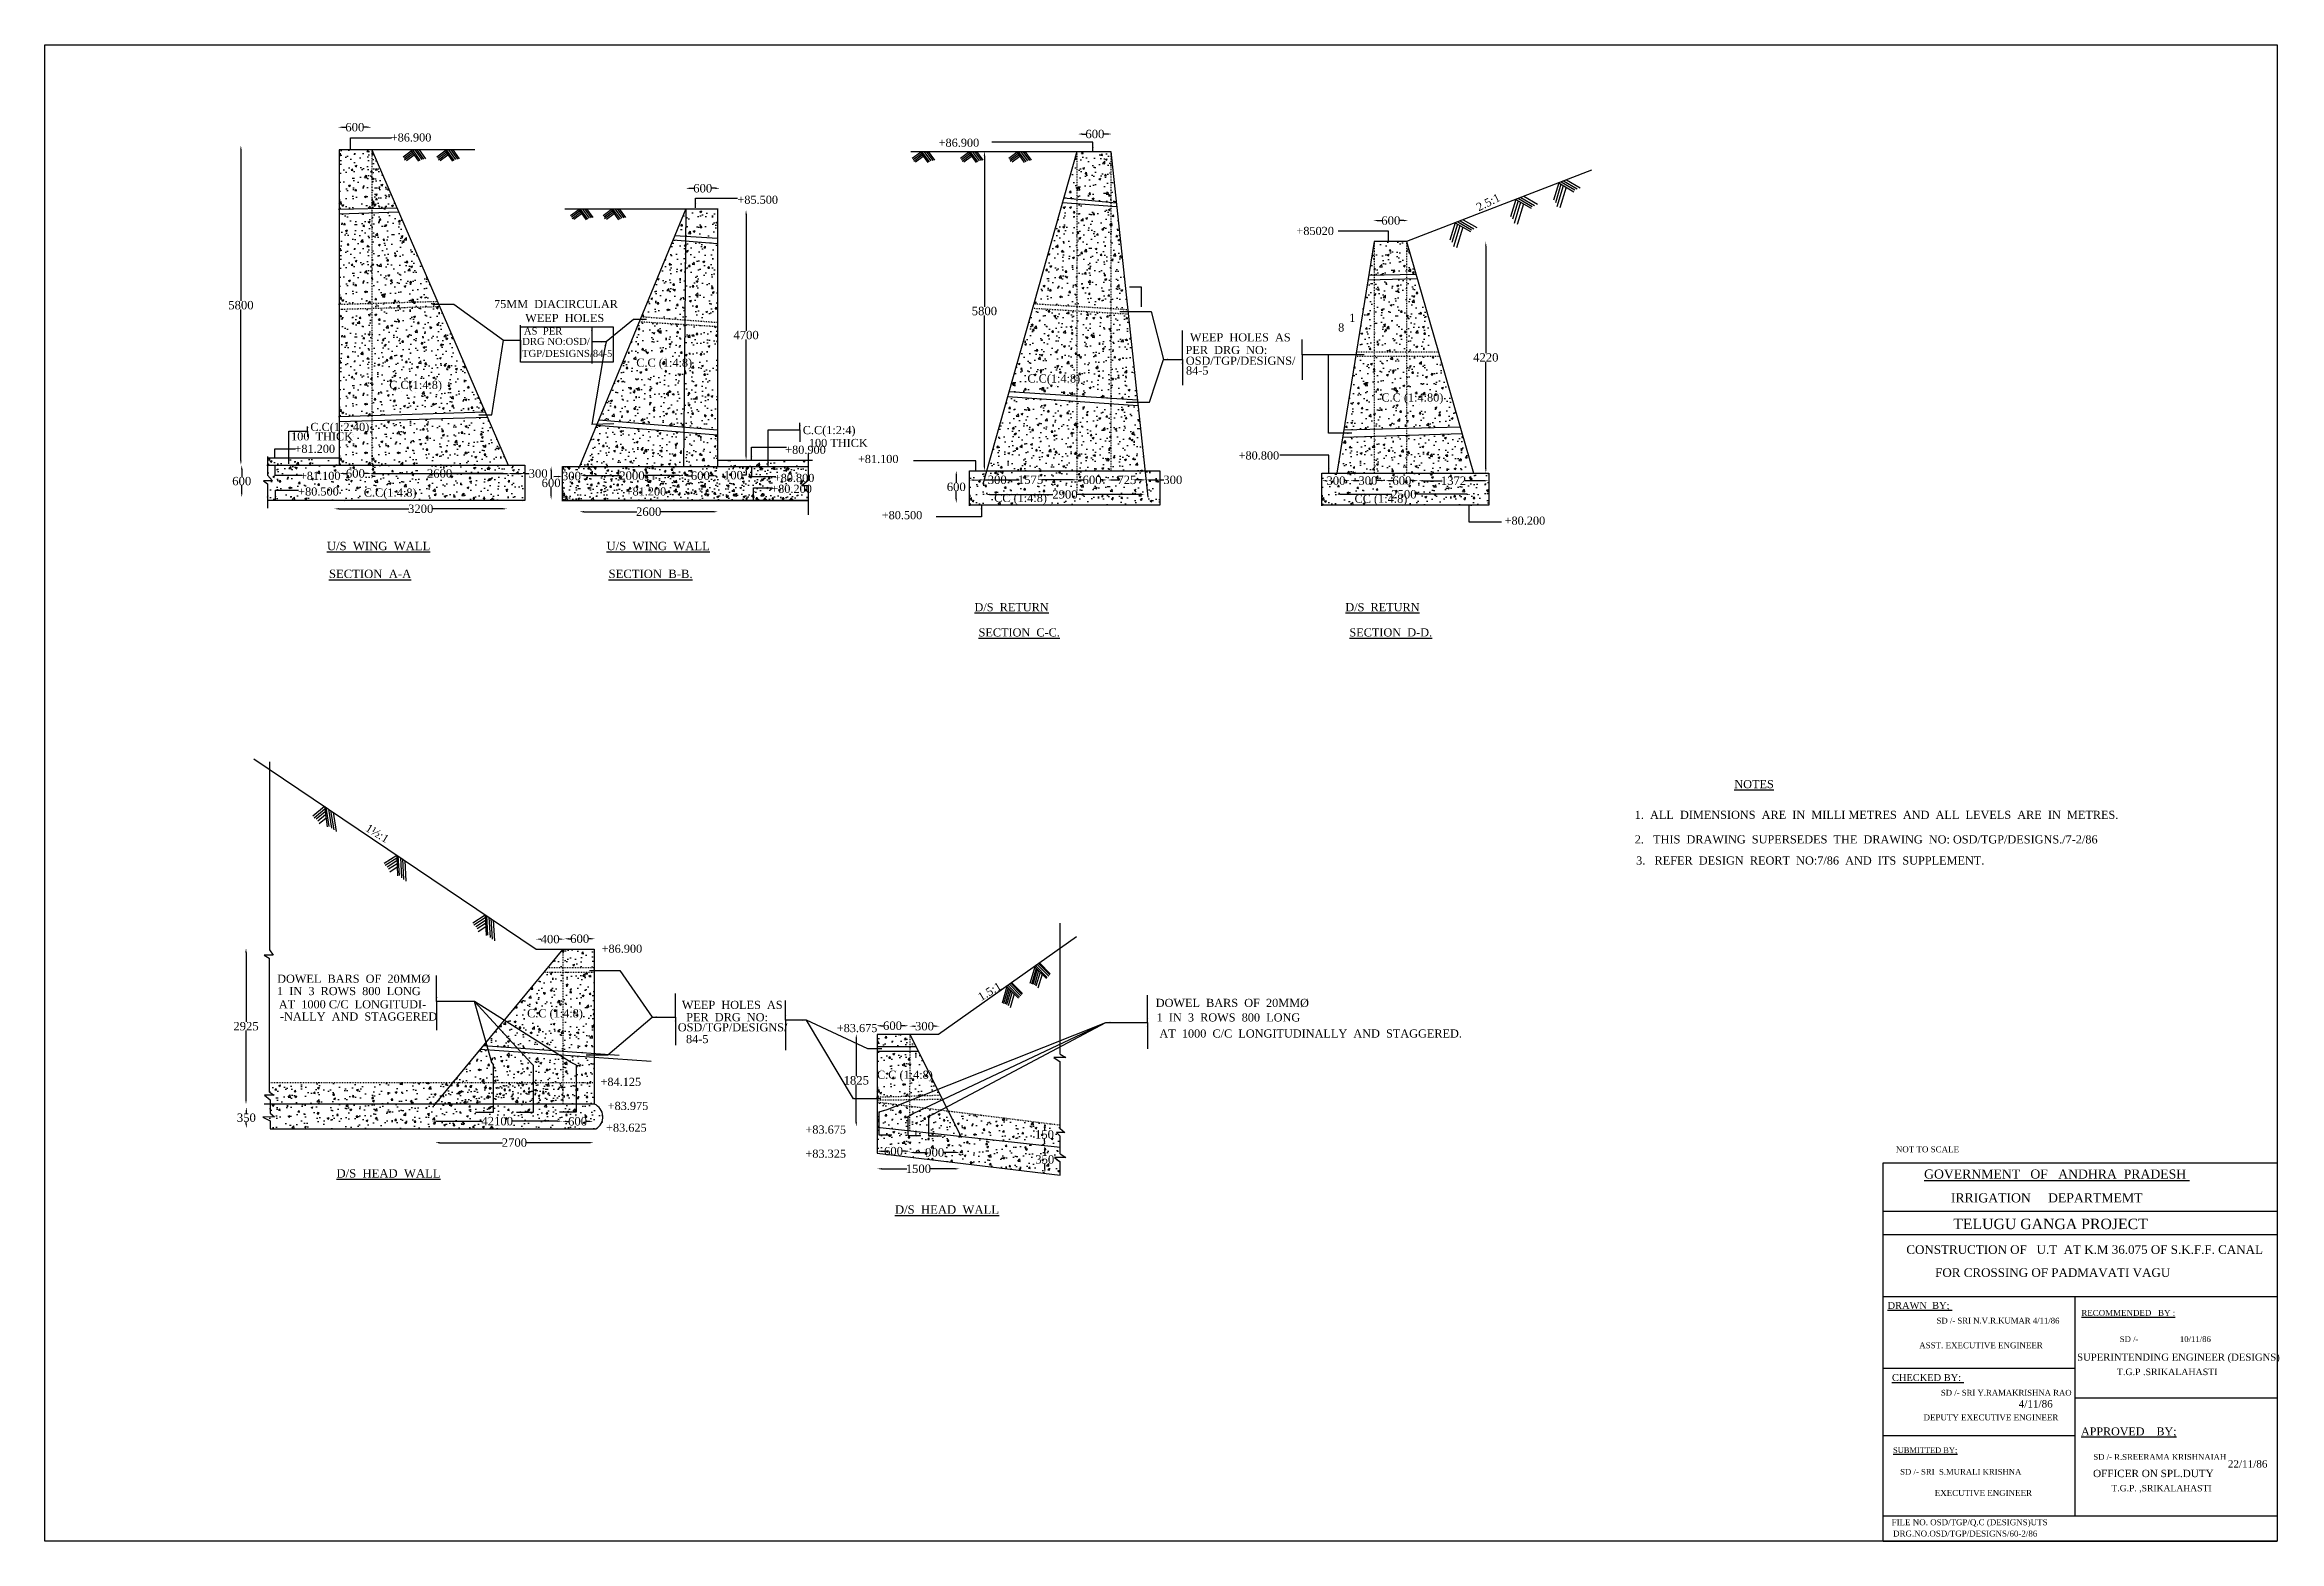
# Model space of a CAD drawing. Header units: millimetres. Extents: x 2369 to 43691, y 759 to 28429.
import ezdxf

# ---------------------------------------------------------------- set-up
doc = ezdxf.new("R2010")
doc.units = ezdxf.units.MM
doc.header["$MEASUREMENT"] = 0
doc.header["$PDMODE"] = 66
doc.header["$PDSIZE"] = 170
doc.linetypes.add('ACAD_ISO03W100', pattern=[30, 12, -18])
for name, color, linetype in [('DIM', 5, 'Continuous'), ('DOT LINE', 3, 'ACAD_ISO03W100'), ('DWG. LINE', 1, 'Continuous'), ('HATCH', 2, 'Continuous'), ('TEXT', 7, 'Continuous')]:
    doc.layers.add(name, color=color, linetype=linetype)
doc.layers.add('TITLE', color=7, linetype='Continuous', lineweight=30)
doc.styles.get("Standard").update_dxf_attribs({"font": 'TIMES.TTF', "height": 155})
doc.dimstyles.get("Standard").update_dxf_attribs({"dimtxt": 155, "dimasz": 80, "dimexe": 0.18, "dimexo": 0.0625, "dimgap": 0.09, "dimtad": 0, "dimtih": 1, "dimtoh": 1, "dimdec": 1, "dimzin": 0, "dimdsep": 46, "dimtxsty": 'Standard', "dimcen": 0.09, "dimse1": 1, "dimse2": 1, "dimclrd": 5, "dimclre": 5, "dimclrt": 4, "dimadec": 0, "dimazin": 0, "dimtfac": 1, "dimtdec": 1, "dimtofl": 0, "dimtmove": 0, "dimatfit": 3, "dimfxl": 1, "dimtolj": 1, "dimtzin": 0, "dimarcsym": 0})
pattern_1 = [(50, (7814.9, 21552.36), (358.63, -31.376), [37.5, -412.5]), (355, (7814.9, 21552.36), (-69.376, 376.096), [30, -330]), (100.4514, (7844.8, 21549.75), (289.255, 344.72), [31.87, -350.57]), (46.184, (7814.9, 21652.36), (533.62, -82.76), [56.25, -618.75]), (96.636, (7859.4, 21645.47), (467.33, 487.06), [47.805, -525.856]), (351.184, (7814.9, 21652.36), (467.33, 487.06), [45, -495]), (21, (7864.9, 21627.36), (298.454, -201.31), [37.5, -412.5]), (326, (7864.9, 21627.36), (121.658, 362.575), [30, -330]), (71.4514, (7889.78, 21610.6), (420.111, 161.265), [31.87, -350.57]), (37.5, (7814.91, 21552.36), (6.08, 166.447), [0, -326, 0, -335, 0, -331.25]), (7.5, (7814.91, 21552.36), (131.535, 197.206), [0, -191, 0, -318.5, 0, -126.25]), (327.5, (7703.41, 21552.36), (266.9112, -11.2774), [0, -125, 0, -390, 0, -517.5]), (317.5, (7653.4, 21552.36), (291.593, 50.0525), [0, -162.5, 0, -259, 0, -367.5])]
pattern_2 = [(50, (13404.6, 23295.05), (358.63, -31.376), [37.5, -412.5]), (355, (13404.6, 23295.05), (-69.376, 376.096), [30, -330]), (100.451, (13434.5, 23292.43), (289.255, 344.72), [31.87, -350.57]), (46.184, (13404.6, 23395.05), (533.62, -82.76), [56.25, -618.75]), (96.636, (13449.07, 23388.15), (467.33, 487.06), [47.81, -525.86]), (351.184, (13404.6, 23395.05), (467.33, 487.06), [45, -495]), (21, (13454.6, 23370.05), (298.454, -201.31), [37.5, -412.5]), (326, (13454.6, 23370.05), (121.66, 362.575), [30, -330]), (71.451, (13479.48, 23353.27), (420.11, 161.265), [31.87, -350.57]), (37.5, (13404.6, 23295.05), (6.08, 166.447), [0, -326, 0, -335, 0, -331.25]), (7.5, (13404.6, 23295.05), (131.535, 197.206), [0, -191, 0, -318.5, 0, -126.25]), (327.5, (13293.1, 23295.05), (266.911, -11.2774), [0, -125, 0, -390, 0, -517.5]), (317.5, (13243.1, 23295.05), (291.593, 50.052), [0, -162.5, 0, -259, 0, -367.5])]
pattern_3 = [(50, (11456.4, 20000), (358.63, -31.376), [37.5, -412.5]), (355, (11456.4, 20000), (-69.376, 376.096), [30, -330]), (100.4514, (11486.27, 19997.38), (289.255, 344.72), [31.87, -350.571]), (46.184, (11456.4, 20100), (533.62, -82.76), [56.25, -618.75]), (96.636, (11500.85, 20093.1), (467.33, 487.06), [47.805, -525.856]), (351.184, (11456.4, 20100), (467.33, 487.06), [45, -495]), (21, (11506.4, 20075), (298.454, -201.31), [37.5, -412.5]), (326, (11506.4, 20075), (121.658, 362.575), [30, -330]), (71.4514, (11531.26, 20058.2), (420.111, 161.265), [31.87, -350.571]), (37.5, (11456.39, 19999.99), (6.08, 166.447), [0, -326, 0, -335, 0, -331.25]), (7.5, (11456.39, 20000), (131.535, 197.206), [0, -191, 0, -318.5, 0, -126.25]), (327.5, (11344.89, 19999.99), (266.9112, -11.2774), [0, -125, 0, -390, 0, -517.5]), (317.5, (11294.89, 20000), (291.593, 50.0525), [0, -162.5, 0, -259, 0, -367.5])]
pattern_4 = [(50, (20661.75, 23533.35), (358.63, -31.376), [37.5, -412.5]), (355, (20661.75, 23533.35), (-69.376, 376.096), [30, -330]), (100.451, (20691.63, 23530.73), (289.255, 344.72), [31.87, -350.57]), (46.184, (20661.75, 23633.35), (533.62, -82.76), [56.25, -618.75]), (96.636, (20706.2, 23626.45), (467.33, 487.06), [47.805, -525.86]), (351.184, (20661.75, 23633.35), (467.33, 487.06), [45, -495]), (21, (20711.75, 23608.35), (298.454, -201.31), [37.5, -412.5]), (326, (20711.75, 23608.35), (121.658, 362.575), [30, -330]), (71.451, (20736.6, 23591.57), (420.11, 161.265), [31.87, -350.57]), (37.5, (20661.75, 23533.35), (6.08, 166.447), [0, -326, 0, -335, 0, -331.25]), (7.5, (20661.75, 23533.35), (131.535, 197.206), [0, -191, 0, -318.5, 0, -126.25]), (327.5, (20550.25, 23533.35), (266.911, -11.2774), [0, -125, 0, -390, 0, -517.5]), (317.5, (20500.25, 23533.35), (291.593, 50.052), [0, -162.5, 0, -259, 0, -367.5])]
pattern_5 = [(50, (19467.62, 19917.28), (358.63, -31.376), [37.5, -412.5]), (355, (19467.6, 19917.28), (-69.376, 376.096), [30, -330]), (100.4514, (19497.5, 19914.67), (289.255, 344.72), [31.87, -350.57]), (46.184, (19467.6, 20017.3), (533.62, -82.76), [56.25, -618.75]), (96.636, (19512.1, 20010.4), (467.33, 487.06), [47.805, -525.856]), (351.184, (19467.6, 20017.3), (467.33, 487.06), [45, -495]), (21, (19517.62, 19992.28), (298.454, -201.31), [37.5, -412.5]), (326, (19517.6, 19992.28), (121.658, 362.575), [30, -330]), (71.451, (19542.5, 19975.5), (420.111, 161.265), [31.87, -350.57]), (37.5, (19467.62, 19917.28), (6.08, 166.447), [0, -326, 0, -335, 0, -331.25]), (7.5, (19467.62, 19917.28), (131.535, 197.206), [0, -191, 0, -318.5, 0, -126.25]), (327.5, (19356.12, 19917.28), (266.9112, -11.2774), [0, -125, 0, -390, 0, -517.5]), (317.5, (19306.12, 19917.28), (291.593, 50.052), [0, -162.5, 0, -259, 0, -367.5])]
pattern_6 = [(50, (25983.87, 19913.83), (358.63, -31.376), [37.5, -412.5]), (355, (25983.87, 19913.83), (-69.376, 376.096), [30, -330]), (100.4514, (26013.75, 19911.22), (289.255, 344.72), [31.87, -350.57]), (46.184, (25983.87, 20013.83), (533.62, -82.76), [56.25, -618.75]), (96.636, (26028.33, 20006.94), (467.33, 487.06), [47.805, -525.856]), (351.184, (25983.87, 20013.83), (467.33, 487.06), [45, -495]), (21, (26033.87, 19988.83), (298.454, -201.31), [37.5, -412.5]), (326, (26033.87, 19988.83), (121.658, 362.575), [30, -330]), (71.4514, (26058.74, 19972.06), (420.111, 161.265), [31.87, -350.57]), (37.5, (25983.87, 19913.83), (6.08, 166.447), [0, -326, 0, -335, 0, -331.25]), (7.5, (25983.87, 19913.83), (131.535, 197.206), [0, -191, 0, -318.5, 0, -126.25]), (327.5, (25872.37, 19913.83), (266.9112, -11.2774), [0, -125, 0, -390, 0, -517.5]), (317.5, (25822.37, 19913.83), (291.593, 50.0525), [0, -162.5, 0, -259, 0, -367.5])]
pattern_7 = [(50, (9916.65, 9243.8), (358.63, -31.376), [37.5, -412.5]), (355, (9916.65, 9243.8), (-69.376, 376.096), [30, -330]), (100.451, (9946.54, 9241.2), (289.255, 344.72), [31.87, -350.57]), (46.184, (9916.65, 9343.8), (533.62, -82.76), [56.25, -618.75]), (96.636, (9961.1, 9336.9), (467.33, 487.06), [47.805, -525.86]), (351.184, (9916.65, 9343.8), (467.33, 487.06), [45, -495]), (21, (9966.65, 9318.8), (298.454, -201.31), [37.5, -412.5]), (326, (9966.65, 9318.8), (121.658, 362.575), [30, -330]), (71.451, (9991.52, 9302.04), (420.11, 161.265), [31.87, -350.57]), (37.5, (9916.65, 9243.81), (6.08, 166.447), [0, -326, 0, -335, 0, -331.25]), (7.5, (9916.65, 9243.81), (131.535, 197.206), [0, -191, 0, -318.5, 0, -126.25]), (327.5, (9805.15, 9243.81), (266.911, -11.2774), [0, -125, 0, -390, 0, -517.5]), (317.5, (9755.15, 9243.8), (291.593, 50.052), [0, -162.5, 0, -259, 0, -367.5])]
pattern_8 = [(50, (9584.3, 8841.68), (358.63, -31.376), [37.5, -412.5]), (355, (9584.3, 8841.68), (-69.376, 376.096), [30, -330]), (100.451, (9614.17, 8839.06), (289.255, 344.72), [31.87, -350.57]), (46.184, (9584.3, 8941.68), (533.62, -82.76), [56.25, -618.75]), (96.636, (9628.76, 8934.8), (467.33, 487.06), [47.805, -525.86]), (351.184, (9584.3, 8941.7), (467.33, 487.06), [45, -495]), (21, (9634.3, 8916.68), (298.454, -201.31), [37.5, -412.5]), (326, (9634.3, 8916.68), (121.658, 362.575), [30, -330]), (71.451, (9659.16, 8899.9), (420.11, 161.265), [31.87, -350.57]), (37.5, (9584.29, 8841.68), (6.08, 166.447), [0, -326, 0, -335, 0, -331.25]), (7.5, (9584.29, 8841.68), (131.535, 197.206), [0, -191, 0, -318.5, 0, -126.25]), (327.5, (9472.79, 8841.68), (266.911, -11.2774), [0, -125, 0, -390, 0, -517.5]), (317.5, (9422.79, 8841.68), (291.593, 50.052), [0, -162.5, 0, -259, 0, -367.5])]
pattern_9 = [(50, (17760.08, 8971.95), (358.63, -31.376), [37.5, -412.5]), (355, (17760.08, 8971.95), (-69.376, 376.1), [30, -330]), (100.451, (17789.96, 8969.33), (289.255, 344.72), [31.87, -350.57]), (46.184, (17760.08, 9071.95), (533.62, -82.76), [56.25, -618.75]), (96.636, (17804.55, 9065.05), (467.33, 487.06), [47.8, -525.86]), (351.184, (17760.1, 9071.95), (467.33, 487.06), [45, -495]), (21, (17810.08, 9046.95), (298.454, -201.31), [37.5, -412.5]), (326, (17810.08, 9046.95), (121.66, 362.575), [30, -330]), (71.451, (17834.95, 9030.17), (420.11, 161.265), [31.87, -350.57]), (37.5, (17760.08, 8971.95), (6.08, 166.447), [0, -326, 0, -335, 0, -331.25]), (7.5, (17760.08, 8971.95), (131.535, 197.206), [0, -191, 0, -318.5, 0, -126.25]), (327.5, (17648.58, 8971.95), (266.911, -11.277), [0, -125, 0, -390, 0, -517.5]), (317.5, (17598.58, 8971.95), (291.593, 50.052), [0, -162.5, 0, -259, 0, -367.5])]
pattern_10 = [(50, (17760.08, 7530.5), (358.63, -31.376), [37.5, -412.5]), (355, (17760.08, 7530.5), (-69.376, 376.096), [30, -330]), (100.451, (17789.96, 7527.9), (289.255, 344.72), [31.87, -350.57]), (46.184, (17760.08, 7630.5), (533.62, -82.76), [56.25, -618.75]), (96.636, (17804.55, 7623.6), (467.33, 487.06), [47.805, -525.86]), (351.184, (17760.1, 7630.5), (467.33, 487.06), [45, -495]), (21, (17810.08, 7605.5), (298.454, -201.31), [37.5, -412.5]), (326, (17810.08, 7605.5), (121.658, 362.575), [30, -330]), (71.451, (17834.95, 7588.73), (420.11, 161.265), [31.87, -350.57]), (37.5, (17760.08, 7530.5), (6.08, 166.447), [0, -326, 0, -335, 0, -331.25]), (7.5, (17760.08, 7530.5), (131.535, 197.206), [0, -191, 0, -318.5, 0, -126.25]), (327.5, (17648.58, 7530.5), (266.911, -11.2774), [0, -125, 0, -390, 0, -517.5]), (317.5, (17598.58, 7530.5), (291.593, 50.052), [0, -162.5, 0, -259, 0, -367.5])]
pattern_11 = [(50, (6403.5, 8383.23), (358.63, -31.376), [37.5, -412.5]), (355, (6403.5, 8383.23), (-69.376, 376.096), [30, -330]), (100.4514, (6433.4, 8380.6), (289.255, 344.72), [31.87, -350.571]), (46.184, (6403.5, 8483.23), (533.62, -82.76), [56.25, -618.75]), (96.636, (6448, 8476.33), (467.33, 487.06), [47.805, -525.856]), (351.184, (6403.5, 8483.23), (467.33, 487.06), [45, -495]), (21, (6453.5, 8458.23), (298.454, -201.31), [37.5, -412.5]), (326, (6453.5, 8458.23), (121.658, 362.575), [30, -330]), (71.4514, (6478.4, 8441.45), (420.111, 161.265), [31.87, -350.571]), (37.5, (6403.51, 8383.23), (6.08, 166.447), [0, -326, 0, -335, 0, -331.25]), (7.5, (6403.51, 8383.23), (131.535, 197.206), [0, -191, 0, -318.5, 0, -126.25]), (327.5, (6292.01, 8383.23), (266.9112, -11.2774), [0, -125, 0, -390, 0, -517.5]), (317.5, (6242.01, 8383.23), (291.593, 50.0525), [0, -162.5, 0, -259, 0, -367.5])]

msp = doc.modelspace()

# ---------------------------------------------------------------- texts
at = {"layer": 'TEXT'}
for s, height, p in [('+86.900', 150, (8768.72, 26639.41)), ('+86.900', 150, (18898.83, 26541.32)), ('+85.500', 150, (15178.94, 25486.92)), ('+85020', 150, (25515.35, 24911.08)), ('75MM  DIACIRCULAR', 150, (10678.25, 23559.76)), ('AS  PER ', 130, (11230.8, 23070.53)), ('WEEP  HOLES', 150, (11255.42, 23301.59)), ('8', 150, (26287.59, 23126.04)), ('1', 150, (26490.47, 23303.77)), ('TGP/DESIGNS/84-5', 130, (11196.12, 22656.82)), ('DRG NO:OSD/', 130, (11200.2, 22878.96)), ('PER  DRG  NO:', 150, (23465.43, 22709.67)), ('WEEP  HOLES  AS', 150, (23546.32, 22943.66)), ('C.C (1:4:8)', 150, (13309.21, 22475.14)), ('C.C(1:4:8)', 150, (20541.56, 22182.98)), ('OSD/TGP/DESIGNS/', 150, (23470.64, 22511.37)), ('84-5', 150, (23473.35, 22329.42)), ('C.C(1:4:8)', 150, (8740.67, 22064.42)), ('C.C (1:4:80)', 150, (27087.73, 21831.4)), ('100  THICK', 150, (6925.66, 21113.1)), ('C.C(1:2:40)', 150, (7282.66, 21287.26)), ('C.C(1:2:4)', 150, (16387.5, 21228.84)), ('100 THICK', 150, (16500.2, 20990.69)), ('+81.200', 150, (6988.1, 20882.95)), ('+80.900', 150, (16062.41, 20865.11)), ('+81.100', 150, (17406.69, 20694.8)), ('+80.800', 150, (24446.06, 20759.98)), ('+81.100', 150, (7088.24, 20382.74)), ('+80.200', 150, (15804.39, 20142.76)), ('+80.800', 150, (15851.16, 20344.46)), ('+80.500', 150, (7056.89, 20093.04)), ('C.C(1:4:8)', 150, (8270.1, 20073.23)), ('+81.200', 150, (13111.69, 20094.52)), ('CC (1:4:8)', 150, (19926.86, 19973.8)), ('CC (1:4:8)', 150, (26591.24, 19959.89)), ('+80.500', 150, (17846.93, 19656.14)), ('+80.200', 150, (29365.28, 19554.28)), ('%%UU/S  WING  WALL', 155, (7588.4, 19083.38)), ('%%UU/S  WING  WALL', 155, (12758.39, 19083.38)), ('%%USECTION  A-A', 155, (7626.1, 18568.65)), ('%%USECTION  B-B.', 155, (12796.09, 18568.65)), ('%%UD/S  RETURN', 150, (19562.81, 17953.96)), ('%%UD/S  RETURN', 150, (26420.6, 17953.96)), ('%%USECTION  C-C.', 150, (19637.72, 17488.31)), ('%%USECTION  D-D.', 150, (26495.51, 17488.31)), ('%%UNOTES', 150, (33613.11, 14683.18)), ('1.  ALL  DIMENSIONS  ARE  IN  MILLI METRES  AND  ALL  LEVELS  ARE  IN  METRES.', 150, (31771.88, 14115.84)), ('2.   THIS  DRAWING  SUPERSEDES  THE  DRAWING  NO: OSD/TGP/DESIGNS./7-2/86', 150, (31771.88, 13661.61)), ('3.   REFER  DESIGN  REORT  NO:7/86  AND  ITS  SUPPLEMENT.', 150, (31798.32, 13270.76)), ('+86.900', 150, (12667.02, 11640.28)), ('DOWEL  BARS  OF  20MM%%C', 150, (6668.09, 11085.37)), ('1  IN  3  ROWS  800  LONG', 150, (6666.4, 10857.22)), ('AT  1000 C/C  LONGITUDI-', 150, (6698.51, 10612.42)), ('WEEP  HOLES  AS', 150, (14152.08, 10601.97)), ('DOWEL  BARS  OF  20MM%%C', 150, (22914.38, 10639.1)), ('-NALLY  AND  STAGGERED', 150, (6720.34, 10387.07)), ('C.C (1:4:8)', 150, (11289.47, 10446.09)), ('OSD/TGP/DESIGNS/', 150, (14076.4, 10187.55)), ('PER  DRG  NO:', 150, (14232.17, 10373.93)), ('1  IN  3  ROWS  800  LONG', 150, (22930.24, 10369.7)), ('84-5', 150, (14228.17, 9969.86)), ('+83.675', 150, (17016.17, 10173.26)), ('AT  1000  C/C  LONGITUDINALLY  AND  STAGGERED.', 150, (22981.8, 10072.56)), ('+84.125', 150, (12647.66, 9178.55)), ('C.C (1:4:8)', 150, (17760.08, 9310.37)), ('+83.975', 150, (12779.95, 8734.01)), ('+83.625', 150, (12749.88, 8331.53)), ('+83.675', 150, (16436.16, 8296.51)), ('+83.325', 150, (16436.16, 7850.25)), ('%%UD/S  HEAD  WALL', 155, (7765.11, 7483.99)), ('%%UD/S  HEAD  WALL', 155, (18091.8, 6815.14))]:
    msp.add_text(s, height=height, dxfattribs=at).set_placement(p)
for s, rotation, p in [('2.5:1', 26.541973, (28888.95, 25345.99)), ('1½:1', 328.324424, (8286.01, 13905.69)), ('1.5:1', 30.938281, (19683.35, 10742.86))]:
    msp.add_text(s, height=150, rotation=rotation, dxfattribs=at).set_placement(p)
at = {"layer": 'TITLE', "lineweight": 30}
for s, height, p in [('NOT TO SCALE', 109.596, (36600.27, 7951.23)), ('%%UGOVERNMENT   OF   ANDHRA  PRADESH ', 167.8918, (37122.1, 7465.28)), ('IRRIGATION     DEPARTMEMT ', 167.8918, (37617.53, 7024.97)), ('TELUGU GANGA PROJECT', 193.1351, (37661.21, 6530.72)), ('CONSTRUCTION OF   U.T  AT K.M 36.075 OF S.K.F.F. CANAL', 159.4008, (36794.16, 6072.61)), ('FOR CROSSING OF PADMAVATI VAGU', 159.4008, (37326.38, 5647.27)), ('%%UDRAWN  BY; ', 127.5297, (36447.24, 5055.69)), ('%%URECOMMENDED   BY :', 109.4432, (40030.06, 4926.92)), ('SD /- SRI N.V.R.KUMAR 4/11/86', 106.8322, (37352.7, 4785.23)), ('SD /-                   10/11/86', 106.8322, (40740.3, 4443.83)), ('ASST. EXECUTIVE ENGINEER', 109.596, (37031.96, 4327.92)), ('SUPERINTENDING ENGINEER (DESIGNS)', 130.5825, (39952.33, 4098.83)), ('%%UCHECKED BY: ', 127.5297, (36527.6, 3723.24)), ('T.G.P .SRIKALAHASTI', 121.2552, (40687.42, 3831.73)), ('SD /- SRI Y.RAMAKRISHNA RAO', 106.8322, (37433.06, 3452.79)), ('4/11/86', 136.629, (38871.35, 3232.45)), ('DEPUTY EXECUTIVE ENGINEER', 109.596, (37112.32, 2995.48)), ('%%USUBMITTED BY;', 103.0054, (36548.54, 2392.39)), ('%%UAPPROVED    BY;', 147.1497, (40024.21, 2717.61)), ('SD /- SRI  S.MURALI KRISHNA', 106.8322, (36679.89, 1990.73)), ('OFFICER ON SPL.DUTY', 136.6293, (40247.26, 1945.29)), ('SD /- R.SREERAMA KRISHNAIAH', 106.8322, (40251.63, 2265.66)), ('22/11/86', 136.629, (42738.52, 2121.63)), ('EXECUTIVE ENGINEER', 109.596, (37320.19, 1597.94)), ('T.G.P. ,SRIKALAHASTI', 117.7198, (40586.24, 1682.91)), ('FILE NO. OSD/TGP/Q.C (DESIGNS)UTS', 109.596, (36521.68, 1056.37)), ('DRG.NO.OSD/TGP/DESIGNS/60-2/86', 109.596, (36548.88, 847.38))]:
    msp.add_text(s, height=height, dxfattribs=at).set_placement(p)

# ---------------------------------------------------------------- blocks, each defined once
blk = doc.blocks.new('*D2')
at = {"layer": 'Defpoints', "color": 0}
for p in [(8416, 20501), (10927, 20501), (10927, 20501)]:
    blk.add_point(p, dxfattribs=at)
at = {"layer": 'DWG. LINE', "color": 5, "lineweight": -2}
for p, q in [((8496, 20501), (9449, 20501)), ((10847, 20501), (9894, 20501))]:
    blk.add_line(p, q, dxfattribs=at)
at = {"layer": 'DWG. LINE', "color": 5}
for points in [[(8496, 20514), (8496, 20488), (8416, 20501)], [(10847, 20514), (10847, 20488), (10927, 20501)]]:
    blk.add_solid(points, dxfattribs=at)
at = {"layer": 'DWG. LINE', "color": 4, "insert": (9671, 20501), "char_height": 155, "attachment_point": 5}
blk.add_mtext('\\A1;2600', dxfattribs=at)
blk = doc.blocks.new('*D3')
at = {"layer": 'Defpoints', "color": 0}
for p in [(5998, 26567), (6008, 26567), (6008, 20659)]:
    blk.add_point(p, dxfattribs=at)
at = {"layer": 'DIM', "color": 5, "lineweight": -2}
for p, q in [((5998, 26487), (5998, 23692)), ((5998, 20739), (5998, 23534))]:
    blk.add_line(p, q, dxfattribs=at)
at = {"layer": 'DIM', "color": 5}
for points in [[(5984, 26487), (6011, 26487), (5998, 26567)], [(5984, 20739), (6011, 20739), (5998, 20659)]]:
    blk.add_solid(points, dxfattribs=at)
at = {"layer": 'DIM', "color": 4, "insert": (5998, 23613), "char_height": 155, "attachment_point": 5}
blk.add_mtext('\\A1;5800', dxfattribs=at)
blk = doc.blocks.new('*D4')
at = {"layer": 'Defpoints', "color": 0}
for p in [(6008, 20659), (6008, 20060), (6013, 20060)]:
    blk.add_point(p, dxfattribs=at)
at = {"layer": 'DIM', "color": 5, "lineweight": -2}
for p, q in [((6013, 20579), (6013, 20439)), ((6013, 20140), (6013, 20281))]:
    blk.add_line(p, q, dxfattribs=at)
at = {"layer": 'DIM', "color": 5}
for points in [[(6000, 20579), (6026, 20579), (6013, 20659)], [(6000, 20140), (6026, 20140), (6013, 20060)]]:
    blk.add_solid(points, dxfattribs=at)
at = {"layer": 'DIM', "color": 4, "insert": (6013, 20360), "char_height": 155, "attachment_point": 5}
blk.add_mtext('\\A1;600', dxfattribs=at)
blk = doc.blocks.new('*D5')
at = {"layer": 'Defpoints', "color": 0}
for p in [(7795, 26914), (8413, 26914), (8413, 26903)]:
    blk.add_point(p, dxfattribs=at)
at = {"layer": 'DWG. LINE', "color": 5, "lineweight": -2}
for p, q in [((7875, 26903), (7941, 26903)), ((8333, 26903), (8267, 26903))]:
    blk.add_line(p, q, dxfattribs=at)
at = {"layer": 'DWG. LINE', "color": 5}
for points in [[(7875, 26916), (7875, 26890), (7795, 26903)], [(8333, 26916), (8333, 26890), (8413, 26903)]]:
    blk.add_solid(points, dxfattribs=at)
at = {"layer": 'DWG. LINE', "color": 4, "insert": (8104, 26903), "char_height": 155, "attachment_point": 5}
blk.add_mtext('\\A1;600', dxfattribs=at)
blk = doc.blocks.new('*D6')
at = {"layer": 'Defpoints', "color": 0}
for p in [(7811, 20502), (7811, 20501), (8416, 20501)]:
    blk.add_point(p, dxfattribs=at)
at = {"layer": 'DIM', "color": 5, "lineweight": -2}
for p, q in [((7891, 20502), (7951, 20502)), ((8336, 20502), (8277, 20502))]:
    blk.add_line(p, q, dxfattribs=at)
at = {"layer": 'DIM', "color": 5}
for points in [[(7891, 20516), (7891, 20489), (7811, 20502)], [(8336, 20516), (8336, 20489), (8416, 20502)]]:
    blk.add_solid(points, dxfattribs=at)
at = {"layer": 'DIM', "color": 4, "insert": (8114, 20502), "char_height": 155, "attachment_point": 5}
blk.add_mtext('\\A1;600', dxfattribs=at)
blk = doc.blocks.new('*D7')
at = {"layer": 'Defpoints', "color": 0}
for p in [(10927, 20501), (11251, 20501), (11251, 20500)]:
    blk.add_point(p, dxfattribs=at)
at = {"layer": 'DIM', "color": 5, "lineweight": -2}
for p, q in [((11007, 20500), (11171, 20500)), ((11251, 20500), (11331, 20500))]:
    blk.add_line(p, q, dxfattribs=at)
at = {"layer": 'DIM', "color": 5}
for points in [[(11007, 20513), (11007, 20487), (10927, 20500)], [(11171, 20513), (11171, 20487), (11251, 20500)]]:
    blk.add_solid(points, dxfattribs=at)
at = {"layer": 'DIM', "color": 4, "insert": (11494, 20500), "char_height": 155, "attachment_point": 5}
blk.add_mtext('\\A1;300', dxfattribs=at)
blk = doc.blocks.new('*D8')
at = {"layer": 'Defpoints', "color": 0}
for p in [(7726, 19909), (10918, 19909), (10918, 19848)]:
    blk.add_point(p, dxfattribs=at)
at = {"layer": 'DIM', "color": 5, "lineweight": -2}
for p, q in [((7806, 19848), (9102, 19848)), ((10838, 19848), (9542, 19848))]:
    blk.add_line(p, q, dxfattribs=at)
at = {"layer": 'DIM', "color": 5}
for points in [[(7806, 19862), (7806, 19835), (7726, 19848)], [(10838, 19862), (10838, 19835), (10918, 19848)]]:
    blk.add_solid(points, dxfattribs=at)
at = {"layer": 'DIM', "color": 4, "insert": (9322, 19848), "char_height": 155, "attachment_point": 5}
blk.add_mtext('\\A1;3200', dxfattribs=at)
blk = doc.blocks.new('*D9')
at = {"layer": 'Defpoints', "color": 0}
for p in [(11734, 20635), (11734, 20018), (11734, 20018)]:
    blk.add_point(p, dxfattribs=at)
at = {"layer": 'DIM', "color": 5, "lineweight": -2}
for p, q in [((11734, 20555), (11734, 20405)), ((11734, 20098), (11734, 20247))]:
    blk.add_line(p, q, dxfattribs=at)
at = {"layer": 'DIM', "color": 5}
for points in [[(11720, 20555), (11747, 20555), (11734, 20635)], [(11720, 20098), (11747, 20098), (11734, 20018)]]:
    blk.add_solid(points, dxfattribs=at)
at = {"layer": 'DIM', "color": 4, "insert": (11734, 20326), "char_height": 155, "attachment_point": 5}
blk.add_mtext('\\A1;600', dxfattribs=at)
blk = doc.blocks.new('*D10')
at = {"layer": 'Defpoints', "color": 0}
for p in [(12276, 20491), (14179, 20491), (14179, 20462)]:
    blk.add_point(p, dxfattribs=at)
at = {"layer": 'DIM', "color": 5, "lineweight": -2}
for p, q in [((12356, 20462), (13006, 20462)), ((14099, 20462), (13450, 20462))]:
    blk.add_line(p, q, dxfattribs=at)
at = {"layer": 'DIM', "color": 5}
for points in [[(12356, 20475), (12356, 20448), (12276, 20462)], [(14099, 20475), (14099, 20448), (14179, 20462)]]:
    blk.add_solid(points, dxfattribs=at)
at = {"layer": 'DIM', "color": 4, "insert": (13228, 20462), "char_height": 155, "attachment_point": 5}
blk.add_mtext('\\A1;2000', dxfattribs=at)
blk = doc.blocks.new('*D11')
at = {"layer": 'Defpoints', "color": 0}
for p in [(14179, 20462), (14806, 20462), (14806, 20460)]:
    blk.add_point(p, dxfattribs=at)
at = {"layer": 'DIM', "color": 5, "lineweight": -2}
for p, q in [((14259, 20460), (14330, 20460)), ((14726, 20460), (14656, 20460))]:
    blk.add_line(p, q, dxfattribs=at)
at = {"layer": 'DIM', "color": 5}
for points in [[(14259, 20473), (14259, 20446), (14179, 20460)], [(14726, 20473), (14726, 20446), (14806, 20460)]]:
    blk.add_solid(points, dxfattribs=at)
at = {"layer": 'DIM', "color": 4, "insert": (14493, 20460), "char_height": 155, "attachment_point": 5}
blk.add_mtext('\\A1;600', dxfattribs=at)
blk = doc.blocks.new('*D12')
at = {"layer": 'Defpoints', "color": 0}
for p in [(12259, 19815), (14818, 19815), (14818, 19794)]:
    blk.add_point(p, dxfattribs=at)
at = {"layer": 'DIM', "color": 5, "lineweight": -2}
for p, q in [((12339, 19794), (13316, 19794)), ((14738, 19794), (13761, 19794))]:
    blk.add_line(p, q, dxfattribs=at)
at = {"layer": 'DIM', "color": 5}
for points in [[(12339, 19807), (12339, 19781), (12259, 19794)], [(14738, 19807), (14738, 19781), (14818, 19794)]]:
    blk.add_solid(points, dxfattribs=at)
at = {"layer": 'DIM', "color": 4, "insert": (13538, 19794), "char_height": 155, "attachment_point": 5}
blk.add_mtext('\\A1;2600', dxfattribs=at)
blk = doc.blocks.new('*D13')
at = {"layer": 'Defpoints', "color": 0}
for p in [(15336, 25373), (15339, 25373), (15336, 20746)]:
    blk.add_point(p, dxfattribs=at)
at = {"layer": 'DIM', "color": 5, "lineweight": -2}
for p, q in [((15339, 25293), (15339, 23139)), ((15339, 20826), (15339, 22980))]:
    blk.add_line(p, q, dxfattribs=at)
at = {"layer": 'DIM', "color": 5}
for points in [[(15326, 25293), (15352, 25293), (15339, 25373)], [(15326, 20826), (15352, 20826), (15339, 20746)]]:
    blk.add_solid(points, dxfattribs=at)
at = {"layer": 'DIM', "color": 4, "insert": (15339, 23060), "char_height": 155, "attachment_point": 5}
blk.add_mtext('\\A1;4700', dxfattribs=at)
blk = doc.blocks.new('*D14')
at = {"layer": 'Defpoints', "color": 0}
for p in [(14223, 25780), (14851, 25780), (14851, 25774)]:
    blk.add_point(p, dxfattribs=at)
at = {"layer": 'DIM', "color": 5, "lineweight": -2}
for p, q in [((14303, 25774), (14375, 25774)), ((14771, 25774), (14700, 25774))]:
    blk.add_line(p, q, dxfattribs=at)
at = {"layer": 'DIM', "color": 5}
for points in [[(14303, 25787), (14303, 25760), (14223, 25774)], [(14771, 25787), (14771, 25760), (14851, 25774)]]:
    blk.add_solid(points, dxfattribs=at)
at = {"layer": 'DIM', "color": 4, "insert": (14537, 25774), "char_height": 155, "attachment_point": 5}
blk.add_mtext('\\A1;600', dxfattribs=at)
blk = doc.blocks.new('*D15')
at = {"layer": 'Defpoints', "color": 0}
for p in [(17749, 10300), (18345, 10300), (18345, 10291)]:
    blk.add_point(p, dxfattribs=at)
at = {"layer": 'DIM', "color": 5, "lineweight": -2}
for p, q in [((17829, 10291), (17884, 10291)), ((18265, 10291), (18209, 10291))]:
    blk.add_line(p, q, dxfattribs=at)
at = {"layer": 'DIM', "color": 5}
for points in [[(17829, 10304), (17829, 10277), (17749, 10291)], [(18265, 10304), (18265, 10277), (18345, 10291)]]:
    blk.add_solid(points, dxfattribs=at)
at = {"layer": 'DIM', "color": 4, "insert": (18047, 10291), "char_height": 155, "attachment_point": 5}
blk.add_mtext('\\A1;600', dxfattribs=at)
blk = doc.blocks.new('*D16')
at = {"layer": 'Defpoints', "color": 0}
for p in [(18364, 10294), (18912, 10294), (18912, 10283)]:
    blk.add_point(p, dxfattribs=at)
at = {"layer": 'DIM', "color": 5, "lineweight": -2}
for p, q in [((18444, 10283), (18475, 10283)), ((18832, 10283), (18801, 10283))]:
    blk.add_line(p, q, dxfattribs=at)
at = {"layer": 'DIM', "color": 5}
for points in [[(18444, 10297), (18444, 10270), (18364, 10283)], [(18832, 10297), (18832, 10270), (18912, 10283)]]:
    blk.add_solid(points, dxfattribs=at)
at = {"layer": 'DIM', "color": 4, "insert": (18638, 10283), "char_height": 155, "attachment_point": 5}
blk.add_mtext('\\A1;300', dxfattribs=at)
blk = doc.blocks.new('*D17')
at = {"layer": 'Defpoints', "color": 0}
for p in [(17358, 10138), (17358, 8425), (17377, 8425)]:
    blk.add_point(p, dxfattribs=at)
at = {"layer": 'DIM', "color": 5, "lineweight": -2}
for p, q in [((17377, 10058), (17377, 9360)), ((17377, 8505), (17377, 9203))]:
    blk.add_line(p, q, dxfattribs=at)
at = {"layer": 'DIM', "color": 5}
for points in [[(17363, 10058), (17390, 10058), (17377, 10138)], [(17363, 8505), (17390, 8505), (17377, 8425)]]:
    blk.add_solid(points, dxfattribs=at)
at = {"layer": 'DIM', "color": 4, "insert": (17377, 9281), "char_height": 155, "attachment_point": 5}
blk.add_mtext('\\A1;1825', dxfattribs=at)
blk = doc.blocks.new('*D18')
at = {"layer": 'Defpoints', "color": 0}
for p in [(17760, 7979), (18370, 7979), (18370, 7972)]:
    blk.add_point(p, dxfattribs=at)
at = {"layer": 'DIM', "color": 5, "lineweight": -2}
for p, q in [((17840, 7972), (17902, 7972)), ((18290, 7972), (18228, 7972))]:
    blk.add_line(p, q, dxfattribs=at)
at = {"layer": 'DIM', "color": 5}
for points in [[(17840, 7985), (17840, 7958), (17760, 7972)], [(18290, 7985), (18290, 7958), (18370, 7972)]]:
    blk.add_solid(points, dxfattribs=at)
at = {"layer": 'DIM', "color": 4, "insert": (18065, 7972), "char_height": 155, "attachment_point": 5}
blk.add_mtext('\\A1;600', dxfattribs=at)
blk = doc.blocks.new('*D19')
at = {"layer": 'Defpoints', "color": 0}
for p in [(18362, 7973), (19293, 7973), (19293, 7948)]:
    blk.add_point(p, dxfattribs=at)
at = {"layer": 'DIM', "color": 5, "lineweight": -2}
for p, q in [((18442, 7948), (18664, 7948)), ((19213, 7948), (18991, 7948))]:
    blk.add_line(p, q, dxfattribs=at)
at = {"layer": 'DIM', "color": 5}
for points in [[(18442, 7962), (18442, 7935), (18362, 7948)], [(19213, 7962), (19213, 7935), (19293, 7948)]]:
    blk.add_solid(points, dxfattribs=at)
at = {"layer": 'DIM', "color": 4, "insert": (18827, 7948), "char_height": 155, "attachment_point": 5}
blk.add_mtext('\\A1;900', dxfattribs=at)
blk = doc.blocks.new('*D20')
at = {"layer": 'Defpoints', "color": 0}
for p in [(17764, 7623), (19285, 7646), (19285, 7623)]:
    blk.add_point(p, dxfattribs=at)
at = {"layer": 'DIM', "color": 5, "lineweight": -2}
for p, q in [((17844, 7646), (18313, 7646)), ((19205, 7646), (18736, 7646))]:
    blk.add_line(p, q, dxfattribs=at)
at = {"layer": 'DIM', "color": 5}
for points in [[(17844, 7659), (17844, 7633), (17764, 7646)], [(19205, 7659), (19205, 7633), (19285, 7646)]]:
    blk.add_solid(points, dxfattribs=at)
at = {"layer": 'DIM', "color": 4, "insert": (18525, 7646), "char_height": 155, "attachment_point": 5}
blk.add_mtext('\\A1;1500', dxfattribs=at)
blk = doc.blocks.new('*D21')
at = {"layer": 'Defpoints', "color": 0}
for p in [(20888, 8488), (20859, 8074), (20893, 8074)]:
    blk.add_point(p, dxfattribs=at)
at = {"layer": 'DIM', "color": 5, "lineweight": -2}
for p, q in [((20855, 8408), (20856, 8360)), ((20858, 8154), (20858, 8202))]:
    blk.add_line(p, q, dxfattribs=at)
at = {"layer": 'DIM', "color": 5}
for points in [[(20868, 8408), (20842, 8408), (20854, 8488)], [(20872, 8154), (20845, 8154), (20859, 8074)]]:
    blk.add_solid(points, dxfattribs=at)
at = {"layer": 'DIM', "color": 4, "insert": (20857, 8281), "char_height": 155, "attachment_point": 5}
blk.add_mtext('\\A1;150', dxfattribs=at)
blk = doc.blocks.new('*D22')
at = {"layer": 'Defpoints', "color": 0}
for p in [(20859, 8074), (20864, 7564), (20864, 7564)]:
    blk.add_point(p, dxfattribs=at)
at = {"layer": 'DIM', "color": 5, "lineweight": -2}
for p, q in [((20860, 7994), (20861, 7898)), ((20863, 7644), (20862, 7740))]:
    blk.add_line(p, q, dxfattribs=at)
at = {"layer": 'DIM', "color": 5}
for points in [[(20873, 7994), (20847, 7994), (20859, 8074)], [(20877, 7644), (20850, 7644), (20864, 7564)]]:
    blk.add_solid(points, dxfattribs=at)
at = {"layer": 'DIM', "color": 4, "insert": (20862, 7819), "char_height": 155, "attachment_point": 5}
blk.add_mtext('\\A1;350', dxfattribs=at)
blk = doc.blocks.new('*D23')
at = {"layer": 'Defpoints', "color": 0}
for p in [(9538, 8530), (11936, 8530), (11936, 8527)]:
    blk.add_point(p, dxfattribs=at)
at = {"layer": 'DIM', "color": 5, "lineweight": -2}
for p, q in [((9618, 8527), (10457, 8527)), ((11856, 8527), (11017, 8527))]:
    blk.add_line(p, q, dxfattribs=at)
at = {"layer": 'DIM', "color": 5}
for points in [[(9618, 8540), (9618, 8513), (9538, 8527)], [(11856, 8540), (11856, 8513), (11936, 8527)]]:
    blk.add_solid(points, dxfattribs=at)
at = {"layer": 'DIM', "color": 4, "insert": (10737, 8527), "char_height": 155, "attachment_point": 5}
blk.add_mtext('\\A1;42100', dxfattribs=at)
blk = doc.blocks.new('*D24')
at = {"layer": 'Defpoints', "color": 0}
for p in [(11936, 8527), (12510, 8527), (12510, 8523)]:
    blk.add_point(p, dxfattribs=at)
at = {"layer": 'DIM', "color": 5, "lineweight": -2}
for p, q in [((12016, 8523), (12060, 8523)), ((12430, 8523), (12386, 8523))]:
    blk.add_line(p, q, dxfattribs=at)
at = {"layer": 'DIM', "color": 5}
for points in [[(12016, 8537), (12016, 8510), (11936, 8523)], [(12430, 8537), (12430, 8510), (12510, 8523)]]:
    blk.add_solid(points, dxfattribs=at)
at = {"layer": 'DIM', "color": 4, "insert": (12223, 8523), "char_height": 155, "attachment_point": 5}
blk.add_mtext('\\A1;600', dxfattribs=at)
blk = doc.blocks.new('*D25')
at = {"layer": 'Defpoints', "color": 0}
for p in [(9590, 8105), (12519, 8129), (12519, 8105)]:
    blk.add_point(p, dxfattribs=at)
at = {"layer": 'DIM', "color": 5, "lineweight": -2}
for p, q in [((9670, 8129), (10832, 8129)), ((12439, 8129), (11277, 8129))]:
    blk.add_line(p, q, dxfattribs=at)
at = {"layer": 'DIM', "color": 5}
for points in [[(9670, 8143), (9670, 8116), (9590, 8129)], [(12439, 8143), (12439, 8116), (12519, 8129)]]:
    blk.add_solid(points, dxfattribs=at)
at = {"layer": 'DIM', "color": 4, "insert": (11055, 8129), "char_height": 155, "attachment_point": 5}
blk.add_mtext('\\A1;2700', dxfattribs=at)
blk = doc.blocks.new('*D26')
at = {"layer": 'Defpoints', "color": 0}
for p in [(11455, 11906), (11978, 11906), (11978, 11892)]:
    blk.add_point(p, dxfattribs=at)
at = {"layer": 'DIM', "color": 5, "lineweight": -2}
for p, q in [((11535, 11892), (11550, 11892)), ((11898, 11892), (11882, 11892))]:
    blk.add_line(p, q, dxfattribs=at)
at = {"layer": 'DIM', "color": 5}
for points in [[(11535, 11905), (11535, 11879), (11455, 11892)], [(11898, 11905), (11898, 11879), (11978, 11892)]]:
    blk.add_solid(points, dxfattribs=at)
at = {"layer": 'DIM', "color": 4, "insert": (11716, 11892), "char_height": 155, "attachment_point": 5}
blk.add_mtext('\\A1;400', dxfattribs=at)
blk = doc.blocks.new('*D27')
at = {"layer": 'Defpoints', "color": 0}
for p in [(11978, 11892), (12545, 11899), (12545, 11892)]:
    blk.add_point(p, dxfattribs=at)
at = {"layer": 'DIM', "color": 5, "lineweight": -2}
for p, q in [((12058, 11899), (12099, 11899)), ((12465, 11899), (12424, 11899))]:
    blk.add_line(p, q, dxfattribs=at)
at = {"layer": 'DIM', "color": 5}
for points in [[(12058, 11912), (12058, 11885), (11978, 11899)], [(12465, 11912), (12465, 11885), (12545, 11899)]]:
    blk.add_solid(points, dxfattribs=at)
at = {"layer": 'DIM', "color": 4, "insert": (12262, 11899), "char_height": 155, "attachment_point": 5}
blk.add_mtext('\\A1;600', dxfattribs=at)
blk = doc.blocks.new('*D28')
at = {"layer": 'Defpoints', "color": 0}
for p in [(6084, 11725), (6084, 8840), (6092, 8840)]:
    blk.add_point(p, dxfattribs=at)
at = {"layer": 'DIM', "color": 5, "lineweight": -2}
for p, q in [((6092, 11645), (6092, 10362)), ((6092, 8920), (6092, 10203))]:
    blk.add_line(p, q, dxfattribs=at)
at = {"layer": 'DIM', "color": 5}
for points in [[(6078, 11645), (6105, 11645), (6092, 11725)], [(6078, 8920), (6105, 8920), (6092, 8840)]]:
    blk.add_solid(points, dxfattribs=at)
at = {"layer": 'DIM', "color": 4, "insert": (6092, 10282), "char_height": 155, "attachment_point": 5}
blk.add_mtext('\\A1;2925', dxfattribs=at)
blk = doc.blocks.new('*D29')
at = {"layer": 'Defpoints', "color": 0}
for p in [(6086, 8790), (6086, 8391), (6098, 8391)]:
    blk.add_point(p, dxfattribs=at)
at = {"layer": 'DIM', "color": 5, "lineweight": -2}
for p, q in [((6098, 8710), (6098, 8669)), ((6098, 8471), (6098, 8511))]:
    blk.add_line(p, q, dxfattribs=at)
at = {"layer": 'DIM', "color": 5}
for points in [[(6085, 8710), (6111, 8710), (6098, 8790)], [(6085, 8471), (6111, 8471), (6098, 8391)]]:
    blk.add_solid(points, dxfattribs=at)
at = {"layer": 'DIM', "color": 4, "insert": (6098, 8590), "char_height": 155, "attachment_point": 5}
blk.add_mtext('\\A1;350', dxfattribs=at)
blk = doc.blocks.new('*D30')
at = {"layer": 'Defpoints', "color": 0}
for p in [(11943, 20447), (11943, 20447), (12276, 20462)]:
    blk.add_point(p, dxfattribs=at)
at = {"layer": 'DIM', "color": 5, "lineweight": -2}
for p, q in [((11863, 20444), (11783, 20440)), ((12356, 20465), (12436, 20469))]:
    blk.add_line(p, q, dxfattribs=at)
at = {"layer": 'DIM', "color": 5}
for points in [[(11862, 20457), (11864, 20430), (11943, 20447)], [(12356, 20478), (12357, 20452), (12276, 20462)]]:
    blk.add_solid(points, dxfattribs=at)
at = {"layer": 'DIM', "color": 4, "insert": (12110, 20454), "char_height": 155, "attachment_point": 5}
blk.add_mtext('\\A1;300', dxfattribs=at)
blk = doc.blocks.new('*D31')
at = {"layer": 'Defpoints', "color": 0}
for p in [(15339, 20746), (15339, 20630), (15339, 20630)]:
    blk.add_point(p, dxfattribs=at)
at = {"layer": 'DIM', "color": 5, "lineweight": -2}
for p, q in [((15339, 20826), (15339, 20906)), ((15339, 20470), (15259, 20470)), ((15339, 20550), (15339, 20470))]:
    blk.add_line(p, q, dxfattribs=at)
at = {"layer": 'DIM', "color": 5}
for points in [[(15326, 20826), (15352, 20826), (15339, 20746)], [(15326, 20550), (15352, 20550), (15339, 20630)]]:
    blk.add_solid(points, dxfattribs=at)
at = {"layer": 'DIM', "color": 4, "insert": (15105, 20470), "char_height": 155, "attachment_point": 5}
blk.add_mtext('\\A1;100', dxfattribs=at)
blk = doc.blocks.new('*D32')
at = {"layer": 'Defpoints', "color": 0}
for p in [(19780, 26457), (19746, 20551), (19780, 20551)]:
    blk.add_point(p, dxfattribs=at)
at = {"layer": 'DIM', "color": 5, "lineweight": -2}
for p, q in [((19746, 26377), (19746, 23583)), ((19746, 20631), (19746, 23425))]:
    blk.add_line(p, q, dxfattribs=at)
at = {"layer": 'DIM', "color": 5}
for points in [[(19733, 26377), (19760, 26377), (19746, 26457)], [(19733, 20631), (19760, 20631), (19746, 20551)]]:
    blk.add_solid(points, dxfattribs=at)
at = {"layer": 'DIM', "color": 4, "insert": (19746, 23504), "char_height": 155, "attachment_point": 5}
blk.add_mtext('\\A1;5800', dxfattribs=at)
blk = doc.blocks.new('*D33')
at = {"layer": 'Defpoints', "color": 0}
for p in [(19307, 20553), (19226, 19953), (19307, 19953)]:
    blk.add_point(p, dxfattribs=at)
at = {"layer": 'DIM', "color": 5, "lineweight": -2}
for p, q in [((19226, 20473), (19226, 20332)), ((19226, 20033), (19226, 20174))]:
    blk.add_line(p, q, dxfattribs=at)
at = {"layer": 'DIM', "color": 5}
for points in [[(19212, 20473), (19239, 20473), (19226, 20553)], [(19212, 20033), (19239, 20033), (19226, 19953)]]:
    blk.add_solid(points, dxfattribs=at)
at = {"layer": 'DIM', "color": 4, "insert": (19226, 20253), "char_height": 155, "attachment_point": 5}
blk.add_mtext('\\A1;600', dxfattribs=at)
blk = doc.blocks.new('*D34')
at = {"layer": 'Defpoints', "color": 0}
for p in [(19468, 20380), (19740, 20383), (19740, 20383)]:
    blk.add_point(p, dxfattribs=at)
at = {"layer": 'DIM', "color": 5, "lineweight": -2}
for p, q in [((19548, 20380), (19660, 20382)), ((19740, 20383), (19820, 20384))]:
    blk.add_line(p, q, dxfattribs=at)
at = {"layer": 'DIM', "color": 5}
for points in [[(19547, 20394), (19548, 20367), (19468, 20380)], [(19660, 20395), (19660, 20368), (19740, 20383)]]:
    blk.add_solid(points, dxfattribs=at)
at = {"layer": 'DIM', "color": 4, "insert": (19983, 20384), "char_height": 155, "attachment_point": 5}
blk.add_mtext('\\A1;300', dxfattribs=at)
blk = doc.blocks.new('*D35')
at = {"layer": 'Defpoints', "color": 0}
for p in [(19740, 20383), (21458, 20385), (21458, 20383)]:
    blk.add_point(p, dxfattribs=at)
at = {"layer": 'DIM', "color": 5, "lineweight": -2}
for p, q in [((19820, 20385), (20391, 20385)), ((21378, 20385), (20807, 20385))]:
    blk.add_line(p, q, dxfattribs=at)
at = {"layer": 'DIM', "color": 5}
for points in [[(19820, 20398), (19820, 20372), (19740, 20385)], [(21378, 20398), (21378, 20372), (21458, 20385)]]:
    blk.add_solid(points, dxfattribs=at)
at = {"layer": 'DIM', "color": 4, "insert": (20599, 20385), "char_height": 155, "attachment_point": 5}
blk.add_mtext('\\A1;1575', dxfattribs=at)
blk = doc.blocks.new('*D36')
at = {"layer": 'Defpoints', "color": 0}
for p in [(21458, 20383), (22015, 20383), (22015, 20382)]:
    blk.add_point(p, dxfattribs=at)
at = {"layer": 'DIM', "color": 5, "lineweight": -2}
for p, q in [((21538, 20382), (21574, 20382)), ((21935, 20382), (21900, 20382))]:
    blk.add_line(p, q, dxfattribs=at)
at = {"layer": 'DIM', "color": 5}
for points in [[(21538, 20396), (21538, 20369), (21458, 20382)], [(21935, 20396), (21935, 20369), (22015, 20382)]]:
    blk.add_solid(points, dxfattribs=at)
at = {"layer": 'DIM', "color": 4, "insert": (21737, 20382), "char_height": 155, "attachment_point": 5}
blk.add_mtext('\\A1;600', dxfattribs=at)
blk = doc.blocks.new('*D37')
at = {"layer": 'Defpoints', "color": 0}
for p in [(22026, 20381), (22733, 20383), (22733, 20383)]:
    blk.add_point(p, dxfattribs=at)
at = {"layer": 'DIM', "color": 5, "lineweight": -2}
for p, q in [((22106, 20381), (22220, 20381)), ((22653, 20383), (22540, 20382))]:
    blk.add_line(p, q, dxfattribs=at)
at = {"layer": 'DIM', "color": 5}
for points in [[(22106, 20394), (22106, 20368), (22026, 20381)], [(22653, 20396), (22653, 20369), (22733, 20383)]]:
    blk.add_solid(points, dxfattribs=at)
at = {"layer": 'DIM', "color": 4, "insert": (22380, 20382), "char_height": 155, "attachment_point": 5}
blk.add_mtext('\\A1;725', dxfattribs=at)
blk = doc.blocks.new('*D38')
at = {"layer": 'Defpoints', "color": 0}
for p in [(22733, 20383), (22987, 20383), (22987, 20383)]:
    blk.add_point(p, dxfattribs=at)
at = {"layer": 'DIM', "color": 5, "lineweight": -2}
for p, q in [((22813, 20383), (22907, 20383)), ((22987, 20383), (23067, 20383))]:
    blk.add_line(p, q, dxfattribs=at)
at = {"layer": 'DIM', "color": 5}
for points in [[(22813, 20396), (22813, 20370), (22733, 20383)], [(22907, 20396), (22907, 20370), (22987, 20383)]]:
    blk.add_solid(points, dxfattribs=at)
at = {"layer": 'DIM', "color": 4, "insert": (23230, 20383), "char_height": 155, "attachment_point": 5}
blk.add_mtext('\\A1;300', dxfattribs=at)
blk = doc.blocks.new('*D39')
at = {"layer": 'Defpoints', "color": 0}
for p in [(19761, 20138), (22712, 20138), (22712, 20114)]:
    blk.add_point(p, dxfattribs=at)
at = {"layer": 'DIM', "color": 5, "lineweight": -2}
for p, q in [((19841, 20114), (21014, 20114)), ((22632, 20114), (21459, 20114))]:
    blk.add_line(p, q, dxfattribs=at)
at = {"layer": 'DIM', "color": 5}
for points in [[(19841, 20127), (19841, 20101), (19761, 20114)], [(22632, 20127), (22632, 20101), (22712, 20114)]]:
    blk.add_solid(points, dxfattribs=at)
at = {"layer": 'DIM', "color": 4, "insert": (21236, 20114), "char_height": 155, "attachment_point": 5}
blk.add_mtext('\\A1;2900', dxfattribs=at)
blk = doc.blocks.new('*D40')
at = {"layer": 'Defpoints', "color": 0}
for p in [(21476, 26809), (22101, 26809), (22101, 26777)]:
    blk.add_point(p, dxfattribs=at)
at = {"layer": 'DIM', "color": 5, "lineweight": -2}
for p, q in [((21556, 26777), (21626, 26777)), ((22021, 26777), (21951, 26777))]:
    blk.add_line(p, q, dxfattribs=at)
at = {"layer": 'DIM', "color": 5}
for points in [[(21556, 26791), (21556, 26764), (21476, 26777)], [(22021, 26791), (22021, 26764), (22101, 26777)]]:
    blk.add_solid(points, dxfattribs=at)
at = {"layer": 'DIM', "color": 4, "insert": (21789, 26777), "char_height": 155, "attachment_point": 5}
blk.add_mtext('\\A1;600', dxfattribs=at)
blk = doc.blocks.new('*D41')
at = {"layer": 'Defpoints', "color": 0}
for p in [(29023, 24786), (29018, 20508), (29023, 20508)]:
    blk.add_point(p, dxfattribs=at)
at = {"layer": 'DIM', "color": 5, "lineweight": -2}
for p, q in [((29018, 24706), (29018, 22726)), ((29018, 20588), (29018, 22568))]:
    blk.add_line(p, q, dxfattribs=at)
at = {"layer": 'DIM', "color": 5}
for points in [[(29005, 24706), (29031, 24706), (29018, 24786)], [(29005, 20588), (29031, 20588), (29018, 20508)]]:
    blk.add_solid(points, dxfattribs=at)
at = {"layer": 'DIM', "color": 4, "insert": (29018, 22647), "char_height": 155, "attachment_point": 5}
blk.add_mtext('\\A1;4220', dxfattribs=at)
blk = doc.blocks.new('*D42')
at = {"layer": 'Defpoints', "color": 0}
for p in [(26261, 20123), (28744, 20123), (28744, 20116)]:
    blk.add_point(p, dxfattribs=at)
at = {"layer": 'DIM', "color": 5, "lineweight": -2}
for p, q in [((26341, 20116), (27280, 20116)), ((28664, 20116), (27725, 20116))]:
    blk.add_line(p, q, dxfattribs=at)
at = {"layer": 'DIM', "color": 5}
for points in [[(26341, 20129), (26341, 20102), (26261, 20116)], [(28664, 20129), (28664, 20102), (28744, 20116)]]:
    blk.add_solid(points, dxfattribs=at)
at = {"layer": 'DIM', "color": 4, "insert": (27503, 20116), "char_height": 155, "attachment_point": 5}
blk.add_mtext('\\A1;2500', dxfattribs=at)
blk = doc.blocks.new('*D44')
at = {"layer": 'Defpoints', "color": 0}
for p in [(26511, 20369), (27164, 20369), (27164, 20369)]:
    blk.add_point(p, dxfattribs=at)
at = {"layer": 'DIM', "color": 5, "lineweight": -2}
for p, q in [((26591, 20369), (26674, 20369)), ((27084, 20369), (27000, 20369))]:
    blk.add_line(p, q, dxfattribs=at)
at = {"layer": 'DIM', "color": 5}
for points in [[(26591, 20382), (26591, 20356), (26511, 20369)], [(27084, 20382), (27084, 20356), (27164, 20369)]]:
    blk.add_solid(points, dxfattribs=at)
at = {"layer": 'DIM', "color": 4, "insert": (26837, 20369), "char_height": 155, "attachment_point": 5}
blk.add_mtext('\\A1;300', dxfattribs=at)
blk = doc.blocks.new('*D45')
at = {"layer": 'Defpoints', "color": 0}
for p in [(27163, 20369), (27769, 20369), (27769, 20369)]:
    blk.add_point(p, dxfattribs=at)
at = {"layer": 'DIM', "color": 5, "lineweight": -2}
for p, q in [((27243, 20369), (27303, 20369)), ((27689, 20369), (27629, 20369))]:
    blk.add_line(p, q, dxfattribs=at)
at = {"layer": 'DIM', "color": 5}
for points in [[(27243, 20382), (27243, 20355), (27163, 20369)], [(27689, 20382), (27689, 20355), (27769, 20369)]]:
    blk.add_solid(points, dxfattribs=at)
at = {"layer": 'DIM', "color": 4, "insert": (27466, 20369), "char_height": 155, "attachment_point": 5}
blk.add_mtext('\\A1;600', dxfattribs=at)
blk = doc.blocks.new('*D46')
at = {"layer": 'Defpoints', "color": 0}
for p in [(27771, 20347), (29070, 20367), (29070, 20347)]:
    blk.add_point(p, dxfattribs=at)
at = {"layer": 'DIM', "color": 5, "lineweight": -2}
for p, q in [((27851, 20367), (28210, 20367)), ((28990, 20367), (28631, 20367))]:
    blk.add_line(p, q, dxfattribs=at)
at = {"layer": 'DIM', "color": 5}
for points in [[(27851, 20381), (27851, 20354), (27771, 20367)], [(28990, 20381), (28990, 20354), (29070, 20367)]]:
    blk.add_solid(points, dxfattribs=at)
at = {"layer": 'DIM', "color": 4, "insert": (28421, 20367), "char_height": 155, "attachment_point": 5}
blk.add_mtext('\\A1;1372', dxfattribs=at)
blk = doc.blocks.new('*D47')
at = {"layer": 'Defpoints', "color": 0}
for p in [(26937, 25177), (27585, 25177), (27585, 25177)]:
    blk.add_point(p, dxfattribs=at)
at = {"layer": 'DIM', "color": 5, "lineweight": -2}
for p, q in [((27017, 25177), (27098, 25177)), ((27505, 25177), (27424, 25177))]:
    blk.add_line(p, q, dxfattribs=at)
at = {"layer": 'DIM', "color": 5}
for points in [[(27017, 25190), (27017, 25164), (26937, 25177)], [(27505, 25190), (27505, 25164), (27585, 25177)]]:
    blk.add_solid(points, dxfattribs=at)
at = {"layer": 'DIM', "color": 4, "insert": (27261, 25177), "char_height": 155, "attachment_point": 5}
blk.add_mtext('\\A1;600', dxfattribs=at)
blk = doc.blocks.new('*D48')
at = {"layer": 'Defpoints', "color": 0}
for p in [(25984, 20368), (26511, 20369), (26511, 20369)]:
    blk.add_point(p, dxfattribs=at)
at = {"layer": 'DIM', "color": 5, "lineweight": -2}
for p, q in [((26064, 20368), (26084, 20368)), ((26431, 20369), (26410, 20369))]:
    blk.add_line(p, q, dxfattribs=at)
at = {"layer": 'DIM', "color": 5}
for points in [[(26064, 20381), (26064, 20355), (25984, 20368)], [(26431, 20382), (26431, 20356), (26511, 20369)]]:
    blk.add_solid(points, dxfattribs=at)
at = {"layer": 'DIM', "color": 4, "insert": (26247, 20368), "char_height": 155, "attachment_point": 5}
blk.add_mtext('\\A1;300', dxfattribs=at)

# ---------------------------------------------------------------- dimensions: what is measured, and where the dimension line sits
at = {"layer": 'DIM'}
for p1, p2, distance, text, picture, middle in [((21476.26, 26808.83), (22100.96, 26808.83), -31.57, '600', '*D40', (21788.61, 26777.26)), ((6007.82, 20659.32), (6007.82, 26567.34), 10.21, '5800', '*D3', (5997.61, 23613.33)), ((19779.76, 26456.54), (19779.76, 20551.44), -33.37, '5800', '*D32', (19746.39, 23503.99)), ((14223.19, 25780.38), (14851.3, 25780.38), -6.68, '600', '*D14', (14537.25, 25773.71)), ((15335.97, 20746.01), (15335.97, 25373.19), -3.12, '4700', '*D13', (15339.09, 23059.6)), ((26937.1, 25176.91), (27585.19, 25176.91), 0, '600', '*D47', (27261.15, 25176.91)), ((29022.82, 24786.42), (29022.82, 20507.66), -4.94, '4220', '*D41', (29017.88, 22647.04)), ((15339.09, 20746.01), (15339.09, 20630.26), 0, '100', '*D31', (15104.84, 20470.26)), ((6007.82, 20659.32), (6007.82, 20060.21), 5.3, '600', '*D4', (6013.12, 20359.77)), ((8416.28, 20500.88), (7811.5, 20500.88), -1.53, '600', '*D6', (8113.89, 20502.41)), ((10926.6, 20500.88), (11250.64, 20500.88), -0.99, '300', '*D7', (11493.66, 20499.9)), ((11733.7, 20634.97), (11733.7, 20017.76), 0, '600', '*D9', (11733.7, 20326.36)), ((12276.39, 20461.64), (11942.93, 20447.08), 0, '300', '*D30', (12109.66, 20454.36)), ((12276.39, 20490.79), (14179.47, 20490.79), -29.15, '2000', '*D10', (13227.93, 20461.64)), ((14179.47, 20461.64), (14806.37, 20461.64), -1.84, '600', '*D11', (14492.92, 20459.8)), ((19307.06, 20552.76), (19307.06, 19952.85), -81.25, '600', '*D33', (19225.82, 20252.8)), ((19467.62, 20379.59), (19740.29, 20382.66), 0, '300', '*D34', (19983.31, 20383.57)), ((19740.29, 20382.66), (21458.22, 20382.66), 2.48, '1575', '*D35', (20599.25, 20385.14)), ((21458.22, 20382.66), (22015.49, 20382.66), -0.28, '600', '*D36', (21736.85, 20382.38)), ((22026.31, 20380.58), (22733.04, 20383), 0, '725', '*D37', (22379.67, 20381.79)), ((22733.04, 20383), (22987.4, 20383), 0, '300', '*D38', (23230.42, 20383)), ((25983.87, 20367.77), (26510.61, 20369.04), 0, '300', '*D48', (26247.24, 20368.4)), ((26510.61, 20369.04), (27163.91, 20369.04), 0, '300', '*D44', (26837.26, 20369.04)), ((27163.19, 20368.5), (27768.85, 20368.5), 0, '600', '*D45', (27466.02, 20368.5)), ((27770.65, 20346.9), (29070.44, 20346.9), 20.4, '1372', '*D46', (28420.55, 20367.29)), ((7725.88, 19908.69), (10918.3, 19908.69), -60.22, '3200', '*D8', (9322.09, 19848.46)), ((12258.94, 19814.63), (14817.89, 19814.63), -20.74, '2600', '*D12', (13538.42, 19793.89)), ((19761.07, 20137.59), (22711.85, 20137.59), -23.52, '2900', '*D39', (21236.46, 20114.07)), ((26260.57, 20122.55), (28744.47, 20122.55), -6.8, '2500', '*D42', (27502.52, 20115.75)), ((11454.63, 11905.53), (11977.8, 11905.53), -13.66, '400', '*D26', (11716.22, 11891.86)), ((11977.8, 11891.86), (12545.42, 11891.86), 6.83, '600', '*D27', (12261.61, 11898.7)), ((6083.65, 11725.22), (6083.65, 8839.52), 8.18, '2925', '*D28', (6091.83, 10282.37)), ((17748.7, 10300.2), (18344.74, 10300.2), -9.64, '600', '*D15', (18046.72, 10290.56)), ((18363.53, 10293.69), (18911.84, 10293.69), -10.36, '300', '*D16', (18637.68, 10283.32)), ((17358.16, 10137.85), (17358.16, 8425.14), 18.5, '1825', '*D17', (17376.66, 9281.49)), ((6085.59, 8789.66), (6085.59, 8390.75), 12.48, '350', '*D29', (6098.07, 8590.2)), ((9537.67, 8529.94), (11936.21, 8529.94), -3.35, '42100', '*D23', (10736.94, 8526.59)), ((11936.21, 8526.59), (12509.87, 8526.59), -3.17, '600', '*D24', (12223.04, 8523.42)), ((20888.09, 8488.2), (20893.1, 8074.08), -33.92, '150', '*D21', (20856.68, 8280.73)), ((9590.47, 8104.6), (12519.13, 8104.6), 24.74, '2700', '*D25', (11054.8, 8129.34)), ((17760.08, 7979.26), (18369.58, 7979.26), -7.75, '600', '*D18', (18064.83, 7971.51)), ((18362.03, 7972.77), (19292.96, 7972.77), -24.51, '900', '*D19', (18827.5, 7948.25)), ((20859.18, 8073.67), (20864.04, 7564.13), 0, '350', '*D22', (20861.61, 7818.9)), ((17764.34, 7622.68), (19285.21, 7622.68), 23.26, '1500', '*D20', (18524.77, 7645.94))]:
    dim = msp.add_aligned_dim(p1=p1, p2=p2, distance=distance, text=text, dimstyle='Standard', dxfattribs=at)
    dim.commit()
    dim.dimension.update_dxf_attribs({"geometry": picture, "text_midpoint": middle})
at = {"layer": 'DWG. LINE'}
for p1, p2, distance, text, picture, middle in [((7794.98, 26913.52), (8413.31, 26913.52), -10.38, '600', '*D5', (8104.14, 26903.14)), ((8416.28, 20500.88), (10926.6, 20500.88), 0, '2600', '*D2', (9671.44, 20500.88))]:
    dim = msp.add_aligned_dim(p1=p1, p2=p2, distance=distance, text=text, dimstyle='Standard', dxfattribs=at)
    dim.commit()
    dim.dimension.update_dxf_attribs({"geometry": picture, "text_midpoint": middle})

# ---------------------------------------------------------------- hatches: boundary and pattern name
at = {"layer": 'HATCH'}
h = msp.add_hatch(dxfattribs=at)
h.set_pattern_fill('AR-CONC', color=256, scale=50, style=0)
h.set_pattern_definition([(50, (7814.9, 25386.58), (358.63, -31.376), [37.5, -412.5]), (355, (7814.9, 25386.58), (-69.38, 376.1), [30, -330]), (100.45, (7844.8, 25383.96), (289.25, 344.72), [31.87, -350.57]), (46.184, (7814.9, 25486.58), (533.62, -82.76), [56.25, -618.75]), (96.636, (7859.4, 25479.7), (467.33, 487.06), [47.8, -525.86]), (351.184, (7814.9, 25486.6), (467.33, 487.06), [45, -495]), (21, (7864.9, 25461.58), (298.45, -201.31), [37.5, -412.5]), (326, (7864.9, 25461.58), (121.66, 362.58), [30, -330]), (71.45, (7889.78, 25444.8), (420.11, 161.27), [31.87, -350.57]), (37.5, (7814.91, 25386.58), (6.08, 166.447), [0, -326, 0, -335, 0, -331.25]), (7.5, (7814.91, 25386.58), (131.535, 197.206), [0, -191, 0, -318.5, 0, -126.25]), (327.5, (7703.41, 25386.58), (266.911, -11.277), [0, -125, 0, -390, 0, -517.5]), (317.5, (7653.4, 25386.58), (291.593, 50.052), [0, -162.5, 0, -259, 0, -367.5])])
h.paths.add_polyline_path([(8416.28, 26482.1), (7814.91, 26482.1), (7814.91, 25386.58), (8416.28, 25400.76)])
h = msp.add_hatch(dxfattribs=at)
h.set_pattern_fill('AR-CONC', color=256, scale=50, style=0)
h.set_pattern_definition([(50, (8416.28, 25400.76), (358.63, -31.376), [37.5, -412.5]), (355, (8416.28, 25400.76), (-69.38, 376.1), [30, -330]), (100.45, (8446.16, 25398.15), (289.25, 344.72), [31.87, -350.57]), (46.184, (8416.28, 25500.76), (533.62, -82.76), [56.25, -618.75]), (96.636, (8460.74, 25493.87), (467.33, 487.06), [47.8, -525.86]), (351.184, (8416.3, 25500.76), (467.33, 487.06), [45, -495]), (21, (8466.28, 25475.76), (298.45, -201.31), [37.5, -412.5]), (326, (8466.28, 25475.76), (121.66, 362.58), [30, -330]), (71.45, (8491.15, 25459), (420.11, 161.27), [31.87, -350.57]), (37.5, (8416.28, 25400.76), (6.08, 166.447), [0, -326, 0, -335, 0, -331.25]), (7.5, (8416.28, 25400.76), (131.535, 197.206), [0, -191, 0, -318.5, 0, -126.25]), (327.5, (8304.78, 25400.76), (266.911, -11.277), [0, -125, 0, -390, 0, -517.5]), (317.5, (8254.78, 25400.76), (291.593, 50.052), [0, -162.5, 0, -259, 0, -367.5])])
h.paths.add_polyline_path([(8416.28, 26482.1), (8416.28, 25400.76), (8879.89, 25411.7)])
h = msp.add_hatch(dxfattribs=at)
h.set_pattern_fill('AR-CONC', color=256, scale=50, style=0)
h.set_pattern_definition(pattern_1)
h.paths.add_polyline_path([(8416.28, 26482.1), (8416.28, 21571.59), (10514.08, 21638.66)])
h = msp.add_hatch(dxfattribs=at)
h.set_pattern_fill('AR-CONC', color=256, scale=50, style=0)
h.set_pattern_definition(pattern_4)
h.paths.add_polyline_path([(21458.22, 26456.54), (21214.47, 25594.75), (21458.22, 25572.09)])
h = msp.add_hatch(dxfattribs=at)
h.set_pattern_fill('AR-CONC', color=256, scale=50, style=0)
h.set_pattern_definition(pattern_4)
h.paths.add_polyline_path([(22082.85, 26456.54), (21458.22, 26456.54), (21458.22, 25572.09), (22082.85, 25514.01)])
h = msp.add_hatch(dxfattribs=at)
h.set_pattern_fill('AR-CONC', color=256, scale=50, style=0)
h.set_pattern_definition(pattern_4)
h.paths.add_polyline_path([(22082.85, 26456.54), (22082.85, 25514.01), (22184.76, 25504.53)])
h = msp.add_hatch(dxfattribs=at)
h.set_pattern_fill('AR-CONC', color=256, scale=50, style=0)
h.set_pattern_definition([(50, (7814.9, 23629.2), (358.63, -31.376), [37.5, -412.5]), (355, (7814.9, 23629.2), (-69.376, 376.096), [30, -330]), (100.451, (7844.8, 23626.58), (289.255, 344.72), [31.87, -350.57]), (46.184, (7814.9, 23729.2), (533.62, -82.76), [56.25, -618.75]), (96.636, (7859.4, 23722.3), (467.33, 487.06), [47.8, -525.86]), (351.184, (7814.9, 23729.2), (467.33, 487.06), [45, -495]), (21, (7864.9, 23704.2), (298.454, -201.31), [37.5, -412.5]), (326, (7864.9, 23704.2), (121.66, 362.575), [30, -330]), (71.451, (7889.78, 23687.42), (420.11, 161.265), [31.87, -350.57]), (37.5, (7814.91, 23629.2), (6.08, 166.447), [0, -326, 0, -335, 0, -331.25]), (7.5, (7814.91, 23629.2), (131.535, 197.206), [0, -191, 0, -318.5, 0, -126.25]), (327.5, (7703.41, 23629.2), (266.911, -11.277), [0, -125, 0, -390, 0, -517.5]), (317.5, (7653.4, 23629.2), (291.593, 50.052), [0, -162.5, 0, -259, 0, -367.5])])
h.paths.add_polyline_path([(8416.28, 25321.39), (7814.91, 25301.67), (7814.91, 23629.2), (8416.28, 23647.45)])
h = msp.add_hatch(dxfattribs=at)
h.set_pattern_fill('AR-CONC', color=256, scale=50, style=0)
h.set_pattern_definition(pattern_2)
h.paths.add_polyline_path([(14227.52, 25396.25), (14023.99, 24902.85), (14222.59, 24889.4)])
h = msp.add_hatch(dxfattribs=at)
h.set_pattern_fill('AR-CONC', color=256, scale=50, style=0)
h.set_pattern_definition(pattern_2)
h.paths.add_polyline_path([(14811.3, 25396.25), (14227.52, 25396.25), (14222.59, 24889.4), (14811.3, 24849.53)])
h = msp.add_hatch(dxfattribs=at)
h.set_pattern_fill('AR-CONC', color=256, scale=50, style=0)
h.set_pattern_definition(pattern_4)
h.paths.add_polyline_path([(21458.22, 25492.32), (21191.39, 25513.14), (20661.75, 23640.54), (21458.22, 23591.31)])
h = msp.add_hatch(dxfattribs=at)
h.set_pattern_fill('AR-CONC', color=256, scale=50, style=0)
h.set_pattern_definition(pattern_4)
h.paths.add_polyline_path([(22082.85, 25443.57), (21458.22, 25492.32), (21458.22, 23591.31), (22082.85, 23552.69)])
h = msp.add_hatch(dxfattribs=at)
h.set_pattern_fill('AR-CONC', color=256, scale=50, style=0)
h.set_pattern_definition(pattern_4)
h.paths.add_polyline_path([(22192.2, 25435.04), (22082.85, 25443.57), (22082.85, 23552.69), (22395.79, 23533.35)])
h = msp.add_hatch(dxfattribs=at)
h.set_pattern_fill('AR-CONC', color=256, scale=50, style=0)
h.set_pattern_definition(pattern_2)
h.paths.add_polyline_path([(14221.75, 24803.8), (13991.01, 24822.89), (13404.61, 23401.34), (14207.51, 23340.67)])
h = msp.add_hatch(dxfattribs=at)
h.set_pattern_fill('AR-CONC', color=256, scale=50, style=0)
h.set_pattern_definition(pattern_2)
h.paths.add_polyline_path([(14811.3, 24755.02), (14221.75, 24803.8), (14207.51, 23340.67), (14811.3, 23295.05)])
h = msp.add_hatch(dxfattribs=at)
h.set_pattern_fill('AR-CONC', color=256, scale=50, style=0)
h.set_pattern_definition(pattern_6)
h.paths.add_polyline_path([(26951.18, 24788.56), (26851.34, 24166.2), (26951.18, 24168.68)])
h = msp.add_hatch(dxfattribs=at)
h.set_pattern_fill('AR-CONC', color=256, scale=50, style=0)
h.set_pattern_definition(pattern_6)
h.paths.add_polyline_path([(27553.07, 24788.56), (26951.18, 24788.56), (26951.18, 24168.68), (27553.07, 24183.6)])
h = msp.add_hatch(dxfattribs=at)
h.set_pattern_fill('AR-CONC', color=256, scale=50, style=0)
h.set_pattern_definition(pattern_6)
h.paths.add_polyline_path([(27553.07, 24788.56), (27553.07, 24183.6), (27726.84, 24187.91)])
h = msp.add_hatch(dxfattribs=at)
h.set_pattern_fill('AR-CONC', color=256, scale=50, style=0)
h.set_pattern_definition(pattern_6)
h.paths.add_polyline_path([(26951.18, 24086.75), (26838.14, 24083.92), (26624.22, 22750.52), (26951.18, 22750.52)])
h = msp.add_hatch(dxfattribs=at)
h.set_pattern_fill('AR-CONC', color=256, scale=50, style=0)
h.set_pattern_definition(pattern_6)
h.paths.add_polyline_path([(27553.07, 24101.8), (26951.18, 24086.75), (26951.18, 22750.52), (27553.07, 22750.52)])
h = msp.add_hatch(dxfattribs=at)
h.set_pattern_fill('AR-CONC', color=256, scale=50, style=0)
h.set_pattern_definition(pattern_6)
h.paths.add_polyline_path([(27750.33, 24106.73), (27553.07, 24101.8), (27553.07, 22750.52), (28142.69, 22750.52)])
h = msp.add_hatch(dxfattribs=at)
h.set_pattern_fill('AR-CONC', color=256, scale=50, style=0)
h.set_pattern_definition(pattern_1)
h.paths.add_polyline_path([(8416.28, 23555.03), (7814.91, 23538.69), (7814.91, 21552.36), (8416.28, 21571.59)])
h = msp.add_hatch(dxfattribs=at)
h.set_pattern_fill('AR-CONC', color=256, scale=50, style=0)
h.set_pattern_definition(pattern_5)
h.paths.add_polyline_path([(21458.22, 23508.23), (20638.37, 23557.89), (20202.81, 22017.93), (21458.22, 21935.59)])
h = msp.add_hatch(dxfattribs=at)
h.set_pattern_fill('AR-CONC', color=256, scale=50, style=0)
h.set_pattern_definition(pattern_3)
h.paths.add_polyline_path([(14206.7, 23257.32), (13366.75, 23309.56), (12618.24, 21495.05), (14188.22, 21360.31)])
h = msp.add_hatch(dxfattribs=at)
h.set_pattern_fill('AR-CONC', color=256, scale=50, style=0)
h.set_pattern_definition(pattern_3)
h.paths.add_polyline_path([(14811.3, 23219.72), (14206.7, 23257.32), (14188.22, 21360.31), (14811.3, 21306.84)])
h = msp.add_hatch(dxfattribs=at)
h.set_pattern_fill('AR-CONC', color=256, scale=50, style=0)
h.set_pattern_definition(pattern_5)
h.paths.add_polyline_path([(22082.85, 23470.4), (21458.22, 23508.23), (21458.22, 21935.59), (22082.85, 21894.62)])
h = msp.add_hatch(dxfattribs=at)
h.set_pattern_fill('AR-CONC', color=256, scale=50, style=0)
h.set_pattern_definition(pattern_5)
h.paths.add_polyline_path([(22404.61, 23450.91), (22082.85, 23470.4), (22082.85, 21894.62), (22574.67, 21862.36)])
h = msp.add_hatch(dxfattribs=at)
h.set_pattern_fill('AR-CONC', color=256, scale=50, style=0)
h.set_pattern_definition(pattern_6)
h.paths.add_polyline_path([(26951.18, 22668.69), (26611.09, 22668.69), (26393.24, 21310.76), (26951.18, 21323.79)])
h = msp.add_hatch(dxfattribs=at)
h.set_pattern_fill('AR-CONC', color=256, scale=50, style=0)
h.set_pattern_definition(pattern_6)
h.paths.add_polyline_path([(27553.07, 22668.69), (26951.18, 22668.69), (26951.18, 21323.79), (27553.07, 21337.84)])
h = msp.add_hatch(dxfattribs=at)
h.set_pattern_fill('AR-CONC', color=256, scale=50, style=0)
h.set_pattern_definition(pattern_6)
h.paths.add_polyline_path([(28166.36, 22668.69), (27553.07, 22668.69), (27553.07, 21337.84), (28544.69, 21361)])
h = msp.add_hatch(dxfattribs=at)
h.set_pattern_fill('AR-CONC', color=256, scale=50, style=0)
h.set_pattern_definition(pattern_5)
h.paths.add_polyline_path([(21458.22, 21837.46), (20176.29, 21924.19), (19788.03, 20551.44), (21458.22, 20551.44)])
h = msp.add_hatch(dxfattribs=at)
h.set_pattern_fill('AR-CONC', color=256, scale=50, style=0)
h.set_pattern_definition([(50, (8416.28, 20652.82), (358.63, -31.376), [37.5, -412.5]), (355, (8416.28, 20652.8), (-69.376, 376.096), [30, -330]), (100.451, (8446.16, 20650.2), (289.255, 344.72), [31.87, -350.57]), (46.184, (8416.28, 20752.8), (533.62, -82.76), [56.25, -618.75]), (96.636, (8460.74, 20745.9), (467.33, 487.06), [47.805, -525.86]), (351.184, (8416.3, 20752.8), (467.33, 487.06), [45, -495]), (21, (8466.28, 20727.82), (298.454, -201.31), [37.5, -412.5]), (326, (8466.28, 20727.8), (121.66, 362.575), [30, -330]), (71.451, (8491.15, 20711.04), (420.11, 161.265), [31.87, -350.57]), (37.5, (8416.28, 20652.82), (6.08, 166.447), [0, -326, 0, -335, 0, -331.25]), (7.5, (8416.28, 20652.82), (131.535, 197.206), [0, -191, 0, -318.5, 0, -126.25]), (327.5, (8304.78, 20652.82), (266.911, -11.2774), [0, -125, 0, -390, 0, -517.5]), (317.5, (8254.78, 20652.82), (291.593, 50.052), [0, -162.5, 0, -259, 0, -367.5])])
h.paths.add_polyline_path([(10556.06, 21541.71), (8416.28, 21478.79), (8416.28, 20652.82), (10941.07, 20652.82)])
h = msp.add_hatch(dxfattribs=at)
h.set_pattern_fill('AR-CONC', color=256, scale=50, style=0)
h.set_pattern_definition(pattern_5)
h.paths.add_polyline_path([(22082.85, 21795.21), (21458.22, 21837.46), (21458.22, 20551.44), (22082.85, 20551.44)])
h = msp.add_hatch(dxfattribs=at)
h.set_pattern_fill('AR-CONC', color=256, scale=50, style=0)
h.set_pattern_definition(pattern_5)
h.paths.add_polyline_path([(22585.5, 21761.2), (22082.85, 21795.21), (22082.85, 20551.44), (22715.01, 20551.44)])
h = msp.add_hatch(dxfattribs=at)
h.set_pattern_fill('AR-CONC', color=256, scale=50, style=0)
h.set_pattern_definition([(50, (7814.9, 20652.82), (358.63, -31.38), [37.5, -412.5]), (355, (7814.9, 20652.8), (-69.38, 376.1), [30, -330]), (100.45, (7844.8, 20650.2), (289.25, 344.72), [31.87, -350.57]), (46.184, (7814.9, 20752.8), (533.62, -82.76), [56.25, -618.75]), (96.636, (7859.4, 20745.9), (467.33, 487.06), [47.8, -525.86]), (351.184, (7814.9, 20752.8), (467.33, 487.06), [45, -495]), (21, (7864.9, 20727.82), (298.45, -201.31), [37.5, -412.5]), (326, (7864.9, 20727.8), (121.66, 362.58), [30, -330]), (71.45, (7889.78, 20711.04), (420.11, 161.27), [31.87, -350.57]), (37.5, (7814.91, 20652.82), (6.08, 166.447), [0, -326, 0, -335, 0, -331.25]), (7.5, (7814.91, 20652.82), (131.535, 197.206), [0, -191, 0, -318.5, 0, -126.25]), (327.5, (7703.41, 20652.82), (266.911, -11.277), [0, -125, 0, -390, 0, -517.5]), (317.5, (7653.4, 20652.82), (291.593, 50.052), [0, -162.5, 0, -259, 0, -367.5])])
h.paths.add_polyline_path([(8416.28, 21478.79), (7814.91, 21461.11), (7814.91, 20652.82), (8416.28, 20652.82)])
h = msp.add_hatch(dxfattribs=at)
h.set_pattern_fill('AR-CONC', color=256, scale=50, style=0)
h.set_pattern_definition(pattern_3)
h.paths.add_polyline_path([(14187.3, 21265.78), (12576.55, 21393.96), (12261.51, 20630.26), (14181.12, 20630.26)])
h = msp.add_hatch(dxfattribs=at)
h.set_pattern_fill('AR-CONC', color=256, scale=50, style=0)
h.set_pattern_definition(pattern_3)
h.paths.add_polyline_path([(14811.3, 21216.13), (14187.3, 21265.78), (14181.12, 20630.26), (14811.3, 20630.26)])
h = msp.add_hatch(dxfattribs=at)
h.set_pattern_fill('AR-CONC', color=256, scale=50, style=0)
h.set_pattern_definition(pattern_6)
h.paths.add_polyline_path([(26951.18, 21189.04), (26370.91, 21171.59), (26264.4, 20507.66), (26951.18, 20507.66)])
h = msp.add_hatch(dxfattribs=at)
h.set_pattern_fill('AR-CONC', color=256, scale=50, style=0)
h.set_pattern_definition(pattern_6)
h.paths.add_polyline_path([(27553.07, 21207.15), (26951.18, 21189.04), (26951.18, 20507.66), (27553.07, 20507.66)])
h = msp.add_hatch(dxfattribs=at)
h.set_pattern_fill('AR-CONC', color=256, scale=50, style=0)
h.set_pattern_definition(pattern_6)
h.paths.add_polyline_path([(28580.26, 21238.05), (27553.07, 21207.15), (27553.07, 20507.66), (28791.57, 20507.66)])
h = msp.add_hatch(dxfattribs=at)
h.set_pattern_fill('AR-CONC', color=256, scale=50, style=0)
h.set_pattern_definition([(50, (6489.74, 20652.82), (358.63, -31.376), [37.5, -412.5]), (355, (6489.74, 20652.8), (-69.38, 376.1), [30, -330]), (100.45, (6519.63, 20650.2), (289.255, 344.72), [31.87, -350.57]), (46.184, (6489.74, 20752.8), (533.62, -82.76), [56.25, -618.75]), (96.636, (6534.2, 20745.9), (467.33, 487.06), [47.8, -525.86]), (351.184, (6489.74, 20752.8), (467.33, 487.06), [45, -495]), (21, (6539.74, 20727.82), (298.454, -201.31), [37.5, -412.5]), (326, (6539.74, 20727.8), (121.66, 362.58), [30, -330]), (71.45, (6564.6, 20711.04), (420.11, 161.27), [31.87, -350.57]), (37.5, (6489.74, 20652.82), (6.08, 166.447), [0, -326, 0, -335, 0, -331.25]), (7.5, (6489.74, 20652.82), (131.535, 197.206), [0, -191, 0, -318.5, 0, -126.25]), (327.5, (6378.24, 20652.82), (266.911, -11.277), [0, -125, 0, -390, 0, -517.5]), (317.5, (6328.24, 20652.82), (291.593, 50.052), [0, -162.5, 0, -259, 0, -367.5])])
h.paths.add_polyline_path([(7814.91, 20782.39), (6489.74, 20782.39), (6489.74, 20652.82), (7814.91, 20652.82)])
h = msp.add_hatch(dxfattribs=at)
h.set_pattern_fill('AR-CONC', color=256, scale=50, style=0)
h.set_pattern_definition([(50, (11942.93, 20000), (358.63, -31.376), [37.5, -412.5]), (355, (11942.93, 20000), (-69.376, 376.096), [30, -330]), (100.451, (11972.8, 19997.38), (289.255, 344.72), [31.87, -350.57]), (46.184, (11942.93, 20100), (533.62, -82.76), [56.25, -618.75]), (96.636, (11987.4, 20093.1), (467.33, 487.06), [47.805, -525.856]), (351.184, (11942.93, 20100), (467.33, 487.06), [45, -495]), (21, (11992.93, 20075), (298.454, -201.31), [37.5, -412.5]), (326, (11992.93, 20075), (121.658, 362.575), [30, -330]), (71.451, (12017.8, 20058.2), (420.111, 161.265), [31.87, -350.57]), (37.5, (11942.93, 19999.99), (6.08, 166.447), [0, -326, 0, -335, 0, -331.25]), (7.5, (11942.93, 20000), (131.535, 197.206), [0, -191, 0, -318.5, 0, -126.25]), (327.5, (11831.43, 19999.99), (266.9112, -11.2774), [0, -125, 0, -390, 0, -517.5]), (317.5, (11781.43, 20000), (291.593, 50.052), [0, -162.5, 0, -259, 0, -367.5])])
h.paths.add_polyline_path([(16485.5, 20745.95), (14811.3, 20745.95), (14811.3, 20630.26), (11942.93, 20630.26), (11942.93, 19999.99), (16485.5, 19999.99), (16485.5, 20279.78), (16373.79, 20279.78), (16485.5, 20371.55)])
h.paths.add_polyline_path([(14291.52, 20577.39), (14694.33, 20577.39), (14694.33, 20342.21), (14291.52, 20342.21)], flags=24)
h.paths.add_polyline_path([(14911.92, 20587.85), (15297.75, 20587.85), (15297.75, 20352.66), (14911.92, 20352.66)], flags=24)
h.paths.add_polyline_path([(13073.51, 20053.31), (13883.86, 20053.31), (13883.86, 20282.37), (13073.51, 20282.37)], flags=24)
h.paths.add_polyline_path([(15766.21, 20101.55), (16576.56, 20101.55), (16576.56, 20330.61), (15766.21, 20330.61)], flags=9)
h.paths.add_polyline_path([(15812.98, 20303.26), (16623.33, 20303.26), (16623.33, 20532.31), (15812.98, 20532.31)], flags=9)
h = msp.add_hatch(dxfattribs=at)
h.set_pattern_fill('AR-CONC', color=256, scale=50, style=0)
h.set_pattern_definition([(50, (6413.86, 20004.06), (358.63, -31.376), [37.5, -412.5]), (355, (6413.86, 20004.06), (-69.376, 376.096), [30, -330]), (100.451, (6443.75, 20001.44), (289.255, 344.72), [31.87, -350.57]), (46.184, (6413.86, 20104.06), (533.62, -82.76), [56.25, -618.75]), (96.636, (6458.33, 20097.16), (467.33, 487.06), [47.805, -525.856]), (351.184, (6413.86, 20104.06), (467.33, 487.06), [45, -495]), (21, (6463.86, 20079.06), (298.454, -201.31), [37.5, -412.5]), (326, (6463.86, 20079.06), (121.658, 362.575), [30, -330]), (71.451, (6488.73, 20062.28), (420.111, 161.265), [31.87, -350.57]), (37.5, (6413.86, 20004.06), (6.08, 166.447), [0, -326, 0, -335, 0, -331.25]), (7.5, (6413.86, 20004.06), (131.535, 197.206), [0, -191, 0, -318.5, 0, -126.25]), (327.5, (6302.36, 20004.06), (266.9112, -11.2774), [0, -125, 0, -390, 0, -517.5]), (317.5, (6252.36, 20004.06), (291.593, 50.052), [0, -162.5, 0, -259, 0, -367.5])])
h.paths.add_polyline_path([(11250.64, 20652.82), (6489.74, 20652.82), (6489.74, 20470.07), (6584.6, 20368.21), (6413.86, 20368.21), (6489.74, 20308.36), (6489.74, 20004.06), (11250.64, 20004.06)])
h.paths.add_polyline_path([(9418.78, 20614.68), (9924.1, 20614.68), (9924.1, 20387.09), (9418.78, 20387.09)], flags=24)
h.paths.add_polyline_path([(7918.98, 20616.21), (8308.79, 20616.21), (8308.79, 20388.62), (7918.98, 20388.62)], flags=24)
h = msp.add_hatch(dxfattribs=at)
h.set_pattern_fill('AR-CONC', color=256, scale=50, style=0)
h.set_pattern_definition(pattern_3)
h.paths.add_polyline_path([(16485.5, 20630.26), (11942.93, 20630.26), (11942.93, 19999.99), (16485.5, 19999.99), (16485.5, 20279.78), (16373.79, 20279.78), (16485.5, 20371.55)])
h.paths.add_polyline_path([(12912.39, 20575.65), (13543.48, 20575.65), (13543.48, 20347.63), (12912.39, 20347.63)], flags=24)
h.paths.add_polyline_path([(14215.77, 20573.81), (14770.08, 20573.81), (14770.08, 20345.78), (14215.77, 20345.78)], flags=24)
h = msp.add_hatch(dxfattribs=at)
h.set_pattern_fill('AR-CONC', color=256, scale=50, style=0)
h.set_pattern_definition(pattern_5)
h.paths.add_polyline_path([(19467.62, 20551.44), (19467.62, 19917.28), (22987.4, 19917.28), (22987.4, 20551.44)])
h = msp.add_hatch(dxfattribs=at)
h.set_pattern_fill('AR-CONC', color=256, scale=50, style=0)
h.set_pattern_definition(pattern_6)
h.paths.add_polyline_path([(29070.86, 20507.66), (25983.87, 20507.66), (25983.87, 19913.83), (29070.86, 19913.83)])
h = msp.add_hatch(dxfattribs=at)
h.set_pattern_fill('AR-CONC', color=256, scale=50, style=0)
h.set_pattern_definition(pattern_7)
h.paths.add_polyline_path([(11953.13, 11707.79), (11670.72, 11366.1), (11953.13, 11366.1)])
h = msp.add_hatch(dxfattribs=at)
h.set_pattern_fill('AR-CONC', color=256, scale=50, style=0)
h.set_pattern_definition(pattern_7)
h.paths.add_polyline_path([(12531.22, 11707.79), (11953.13, 11707.79), (11953.13, 11366.1), (12531.22, 11366.1)])
h = msp.add_hatch(dxfattribs=at)
h.set_pattern_fill('AR-CONC', color=256, scale=50, style=0)
h.set_pattern_definition(pattern_7)
h.paths.add_polyline_path([(11953.13, 11282.76), (11601.84, 11282.76), (10478.94, 9924.14), (11953.13, 9821.61)])
h = msp.add_hatch(dxfattribs=at)
h.set_pattern_fill('AR-CONC', color=256, scale=50, style=0)
h.set_pattern_definition(pattern_7)
h.paths.add_polyline_path([(12531.22, 11282.76), (11953.13, 11282.76), (11953.13, 9821.61), (12531.22, 9781.4)])
h = msp.add_hatch(dxfattribs=at)
h.set_pattern_fill('AR-CONC', color=256, scale=50, style=0)
h.set_pattern_definition(pattern_9)
h.paths.add_polyline_path([(18365.94, 10131.45), (17760.08, 10131.45), (17760.08, 9909.53), (18477.08, 9909.53)])
h = msp.add_hatch(dxfattribs=at)
h.set_pattern_fill('AR-CONC', color=256, scale=50, style=0)
h.set_pattern_definition(pattern_7)
h.paths.add_polyline_path([(11953.13, 9752.58), (10424.93, 9858.79), (9916.65, 9243.81), (11953.13, 9243.81)])
h = msp.add_hatch(dxfattribs=at)
h.set_pattern_fill('AR-CONC', color=256, scale=50, style=0)
h.set_pattern_definition(pattern_7)
h.paths.add_polyline_path([(12531.22, 9712.4), (11953.13, 9752.58), (11953.13, 9243.81), (12531.22, 9243.81)])
h = msp.add_hatch(dxfattribs=at)
h.set_pattern_fill('AR-CONC', color=256, scale=50, style=0)
h.set_pattern_definition(pattern_9)
h.paths.add_polyline_path([(18520.35, 9823.11), (17760.08, 9823.11), (17760.08, 8971.95), (18928.08, 9008.92)])
h = msp.add_hatch(dxfattribs=at)
h.set_pattern_fill('AR-CONC', color=256, scale=50, style=0)
h.set_pattern_definition(pattern_11)
h.paths.add_polyline_path([(9916.65, 9243.81), (6521.01, 9243.81), (6521.01, 9069.18), (6612.09, 9007.87), (6430.92, 9007.87), (6536.12, 8920.3), (6536.12, 8841.68), (9584.29, 8841.68)])
h = msp.add_hatch(dxfattribs=at)
h.set_pattern_fill('AR-CONC', color=256, scale=50, style=0)
h.set_pattern_definition(pattern_8)
h.paths.add_polyline_path([(11953.13, 9243.81), (9916.65, 9243.81), (9584.29, 8841.68), (11953.13, 8841.68)])
h = msp.add_hatch(dxfattribs=at)
h.set_pattern_fill('AR-CONC', color=256, scale=50, style=0)
h.set_pattern_definition(pattern_11)
h.paths.add_polyline_path([(11953.13, 9243.81), (9916.65, 9243.81), (9584.29, 8841.68), (11953.13, 8841.68)])
h = msp.add_hatch(dxfattribs=at)
h.set_pattern_fill('AR-CONC', color=256, scale=50, style=0)
h.set_pattern_definition(pattern_8)
h.paths.add_polyline_path([(12531.22, 9243.81), (11953.13, 9243.81), (11953.13, 8841.68), (12531.22, 8841.68)])
h = msp.add_hatch(dxfattribs=at)
h.set_pattern_fill('AR-CONC', color=256, scale=50, style=0)
h.set_pattern_definition(pattern_11)
h.paths.add_polyline_path([(12531.22, 8841.68), (6536.12, 8841.68), (6536.12, 8676.18), (6618.92, 8609.28), (6403.51, 8602.04), (6541.09, 8535.13), (6541.09, 8383.23), (12560.2, 8383.23, 0.63615031)])
h.paths.add_polyline_path([(10417.97, 8644.18), (11055.91, 8644.18), (11055.91, 8409), (10417.97, 8409)], flags=24)
h.paths.add_polyline_path([(12021.63, 8641.01), (12424.44, 8641.01), (12424.44, 8405.83), (12021.63, 8405.83)], flags=24)
h = msp.add_hatch(dxfattribs=at)
h.set_pattern_fill('AR-CONC', color=256, scale=50, style=0)
h.set_pattern_definition(pattern_11)
h.paths.add_polyline_path([(12531.22, 8841.68), (6536.12, 8841.68), (6536.12, 8676.18), (6618.92, 8609.28), (6403.51, 8602.04), (6541.09, 8535.13), (6541.09, 8383.23), (12560.2, 8383.23, 0.63615031)])
h = msp.add_hatch(dxfattribs=at)
h.set_pattern_fill('AR-CONC', color=256, scale=50, style=0)
h.set_pattern_definition(pattern_10)
h.paths.add_polyline_path([(19074.55, 8716.44), (17760.08, 8881.88), (17760.08, 8418.96), (19308.9, 8248.47)])
h = msp.add_hatch(dxfattribs=at)
h.set_pattern_fill('AR-CONC', color=256, scale=50, style=0)
h.set_pattern_definition([(50, (19074.55, 8046.13), (358.63, -31.376), [37.5, -412.5]), (355, (19074.55, 8046.13), (-69.376, 376.096), [30, -330]), (100.451, (19104.43, 8043.52), (289.255, 344.72), [31.87, -350.57]), (46.184, (19074.55, 8146.13), (533.62, -82.76), [56.25, -618.75]), (96.636, (19119, 8139.24), (467.33, 487.06), [47.8, -525.86]), (351.184, (19074.55, 8146.13), (467.33, 487.06), [45, -495]), (21, (19124.55, 8121.13), (298.454, -201.31), [37.5, -412.5]), (326, (19124.55, 8121.13), (121.66, 362.575), [30, -330]), (71.451, (19149.42, 8104.36), (420.11, 161.265), [31.87, -350.57]), (37.5, (19074.55, 8046.13), (6.08, 166.447), [0, -326, 0, -335, 0, -331.25]), (7.5, (19074.55, 8046.13), (131.535, 197.206), [0, -191, 0, -318.5, 0, -126.25]), (327.5, (18963.05, 8046.13), (266.911, -11.2774), [0, -125, 0, -390, 0, -517.5]), (317.5, (18913.05, 8046.13), (291.593, 50.052), [0, -162.5, 0, -259, 0, -367.5])])
h.paths.add_polyline_path([(21147.02, 8455.61), (19074.55, 8716.44), (19308.9, 8248.47), (21147.02, 8046.13)])
h = msp.add_hatch(dxfattribs=at)
h.set_pattern_fill('AR-CONC', color=256, scale=50, style=0)
h.set_pattern_definition(pattern_10)
h.paths.add_polyline_path([(21147.02, 8046.13), (17760.08, 8418.96), (17760.08, 7932.98), (21147.02, 7530.5)])

# ---------------------------------------------------------------- linework, layer by layer
at = {"layer": 'DOT LINE'}
for p, q in [((8416.28, 26482.1), (8416.28, 20652.82)), ((21458.22, 26456.54), (21458.22, 20148.93)), ((26951.18, 24788.56), (26951.18, 20507.66)), ((27553.07, 24788.56), (27553.07, 20507.66)), ((7814.91, 23629.2), (9628.09, 23684.23)), ((7814.91, 23538.69), (9669.31, 23589.06)), ((26624.22, 22750.52), (28142.69, 22750.52)), ((26611.09, 22668.69), (28166.36, 22668.69)), ((8416.28, 20500.88), (8416.28, 20408.48)), ((11953.13, 11707.79), (11953.13, 8841.68)), ((11601.84, 11282.76), (12531.22, 11282.76)), ((11670.72, 11366.1), (12531.22, 11366.1)), ((18365.94, 10131.45), (18362.45, 8352.65)), ((6521.01, 9243.81), (12531.22, 9243.81)), ((17760.08, 8971.95), (18928.08, 9008.92)), ((17760.08, 8917.3), (18965.45, 8934.29)), ((17760.08, 8881.88), (21147.02, 8455.61))]:
    msp.add_line(p, q, dxfattribs=at)
for points in [[(22082.85, 26456.54), (22082.85, 20551.44)], [(20638.37, 23557.89), (22404.61, 23450.91)], [(20661.75, 23640.54), (22395.79, 23533.35)], [(13366.75, 23309.56), (14811.3, 23219.72)], [(13404.61, 23401.34), (14811.3, 23295.05)]]:
    msp.add_lwpolyline(points, dxfattribs=at)
at = {"layer": 'DWG. LINE'}
for p, q in [((10324.65, 26482.1), (7814.91, 26482.1)), ((7814.91, 26482.1), (7814.91, 20652.82)), ((8416.28, 26482.1), (10941.07, 20652.82)), ((18388.3, 26456.54), (22082.85, 26456.54)), ((21458.22, 26456.54), (19718.41, 20305.3)), ((22082.85, 26456.54), (22767.56, 20060.54)), ((30971.67, 26108.47), (27553.07, 24788.56)), ((7814.91, 25386.58), (8879.89, 25411.7)), ((7814.91, 25301.67), (8911.97, 25337.64)), ((11990.1, 25396.25), (14811.3, 25396.25)), ((14227.52, 25396.25), (12261.51, 20630.26)), ((14227.52, 25396.25), (14181.12, 20630.26)), ((14811.3, 25396.25), (14811.3, 20630.26)), ((21191.39, 25513.14), (22192.2, 25435.04)), ((21214.47, 25594.75), (22184.76, 25504.53)), ((13991.01, 24822.89), (14811.3, 24755.02)), ((14023.99, 24902.85), (14811.3, 24849.53)), ((26951.18, 24788.56), (26264.4, 20507.66)), ((27553.07, 24788.56), (26951.18, 24788.56)), ((27553.07, 24788.56), (28791.57, 20507.66)), ((26838.14, 24083.92), (27750.33, 24106.73)), ((26851.34, 24166.2), (27726.84, 24187.91)), ((22431.59, 23951.5), (22642.14, 23951.5)), ((22642.14, 23951.5), (22642.14, 23583.41)), ((20202.81, 22017.93), (22574.67, 21862.36)), ((7814.91, 21552.36), (10514.08, 21638.66)), ((7814.91, 21461.11), (10556.06, 21541.71)), ((12618.24, 21495.05), (14811.3, 21306.84)), ((12576.55, 21393.96), (14811.3, 21216.13)), ((26370.91, 21171.59), (28580.26, 21238.05)), ((26393.24, 21310.76), (28544.69, 21361)), ((6489.74, 20815.93), (6489.74, 20470.07)), ((7814.91, 20782.39), (6489.74, 20782.39)), ((14811.3, 20745.95), (16568.65, 20745.95)), ((16485.5, 20869.28), (16485.5, 20371.55)), ((6584.6, 20368.21), (6413.86, 20368.21)), ((6413.86, 20368.21), (6489.74, 20308.36)), ((6489.74, 20470.07), (6584.6, 20368.21)), ((6489.74, 20308.36), (6489.74, 19857.41)), ((16485.5, 20371.55), (16373.79, 20279.78)), ((16373.79, 20279.78), (16485.5, 20279.78)), ((16485.5, 20279.78), (16485.5, 19736.79)), ((6237.21, 15227.69), (11459.96, 11707.79)), ((6526.06, 15172.9), (6526.06, 11695.04)), ((21147.02, 9767.11), (21147.02, 12187.28)), ((6591.83, 11594.81), (6426.59, 11594.81)), ((6426.59, 11594.81), (6521.01, 11538.81)), ((6526.06, 11695.04), (6591.83, 11594.81)), ((11953.13, 11707.79), (9584.29, 8841.68)), ((11459.96, 11707.79), (12531.22, 11707.79)), ((12531.22, 11707.79), (12531.22, 8841.68)), ((21447.42, 11934.91), (18894.42, 10131.45)), ((6521.01, 11538.81), (6521.01, 9069.18)), ((10478.94, 9924.14), (12992.16, 9749.34)), ((18894.42, 10131.45), (17760.08, 10131.45)), ((17760.08, 10131.45), (17760.08, 7932.98)), ((18365.94, 10131.45), (19308.9, 8248.47)), ((10424.93, 9858.79), (13586.67, 9639.04)), ((17760.08, 9909.53), (18477.08, 9909.53)), ((17760.08, 9823.11), (18520.35, 9823.11)), ((21249.21, 9703.95), (21031.56, 9703.95)), ((21031.56, 9703.95), (21147.02, 9626.04)), ((21147.02, 9767.11), (21249.21, 9703.95)), ((21147.02, 8384.25), (21147.02, 9626.04)), ((12531.22, 8841.68), (6425.12, 8841.68)), ((6612.09, 9007.87), (6430.92, 9007.87)), ((6430.92, 9007.87), (6536.12, 8920.3)), ((6521.01, 9069.18), (6612.09, 9007.87)), ((6536.12, 8920.3), (6536.12, 8676.18)), ((6618.92, 8609.28), (6403.51, 8602.04)), ((6403.51, 8602.04), (6541.09, 8535.13)), ((6536.12, 8676.18), (6618.92, 8609.28)), ((6541.09, 8535.13), (6541.09, 8383.23)), ((6541.09, 8383.23), (12560.2, 8383.23)), ((17760.08, 8418.96), (21147.02, 8046.13)), ((21233.1, 8320.02), (21079.15, 8320.02)), ((21079.15, 8320.02), (21147.02, 8248.19)), ((21147.02, 8388.84), (21233.1, 8320.02)), ((17760.08, 7932.98), (21147.02, 7530.5)), ((21249.01, 7852.91), (21043.91, 7852.91)), ((21043.91, 7852.91), (21147.02, 7776.53)), ((21147.02, 7921.21), (21147.02, 8248.19)), ((21147.02, 7921.21), (21249.01, 7852.91)), ((21147.02, 7530.5), (21147.02, 7776.53))]:
    msp.add_line(p, q, dxfattribs=at)
for points in [[(20176.29, 21924.19), (22585.5, 21761.2)], [(6488.81, 20652.82), (11250.64, 20652.82), (11250.64, 20004.06), (6488.81, 20004.06)], [(16485.5, 19999.99), (11942.93, 19999.99), (11942.93, 20630.26), (16478.68, 20630.26)]]:
    msp.add_lwpolyline(points, dxfattribs=at)
at = {"layer": 'DWG. LINE', "color": 1}
for points in [[(8416.28, 20500.88), (10926.6, 20500.88)], [(11943.38, 19999.99), (16478.68, 19999.99)]]:
    msp.add_lwpolyline(points, dxfattribs=at)
at = {"layer": 'DWG. LINE'}
for points in [[(19467.62, 20551.44), (22987.4, 20551.44), (22987.4, 19917.28), (19467.62, 19917.28)], [(25983.87, 20507.66), (29070.86, 20507.66), (29070.86, 19913.83), (25983.87, 19913.83)]]:
    msp.add_lwpolyline(points, close=True, dxfattribs=at)
msp.add_arc((12438.46, 8605.67), 253.58, 298.692968, 68.542935, dxfattribs=at)
at = {"layer": 'HATCH'}
for p, q in [((8997.78, 26357.06), (9146.81, 26466.53)), ((9135.53, 26482.1), (9282.9, 26278.65)), ((9168.32, 26482.32), (9308.66, 26288.57)), ((9213.06, 26482.1), (9341.4, 26304.92)), ((9252.87, 26482.1), (9376.66, 26311.21)), ((9291.42, 26482.1), (9410.65, 26317.5)), ((9622.52, 26357.06), (9771.54, 26466.53)), ((9760.26, 26482.1), (9907.63, 26278.65)), ((9793.05, 26482.32), (9933.4, 26288.57)), ((9837.79, 26482.1), (9966.13, 26304.92)), ((9877.6, 26482.1), (10001.39, 26311.21)), ((9916.15, 26482.1), (10035.38, 26317.5)), ((18550.8, 26456.54), (18698.17, 26253.09)), ((18583.59, 26456.76), (18723.94, 26263)), ((18628.33, 26456.54), (18756.67, 26279.36)), ((18668.14, 26456.54), (18791.93, 26285.65)), ((18706.69, 26456.54), (18825.93, 26291.93)), ((19443.66, 26456.54), (19591.03, 26253.09)), ((19476.45, 26456.76), (19616.79, 26263)), ((19521.19, 26456.54), (19649.53, 26279.36)), ((19561, 26456.54), (19684.79, 26285.65)), ((19599.55, 26456.54), (19718.78, 26291.93)), ((20337.03, 26456.54), (20484.4, 26253.09)), ((20369.81, 26456.76), (20510.16, 26263)), ((20414.55, 26456.54), (20542.9, 26279.36)), ((20454.36, 26456.54), (20578.15, 26285.65)), ((20492.92, 26456.54), (20612.15, 26291.93)), ((9015.23, 26331.35), (9165.03, 26441.38)), ((9024.05, 26302.42), (9181.77, 26418.27)), ((9058.04, 26289.84), (9199.52, 26393.76)), ((9639.96, 26331.35), (9789.76, 26441.38)), ((9648.78, 26302.42), (9806.5, 26418.27)), ((9682.77, 26289.84), (9824.25, 26393.76)), ((18413.06, 26331.5), (18562.08, 26440.97)), ((18430.5, 26305.78), (18580.3, 26415.82)), ((18439.32, 26276.85), (18597.04, 26392.71)), ((18473.31, 26264.27), (18614.79, 26368.2)), ((19305.91, 26331.5), (19454.94, 26440.97)), ((19323.36, 26305.78), (19473.16, 26415.82)), ((19332.17, 26276.85), (19489.9, 26392.71)), ((19366.17, 26264.27), (19507.65, 26368.2)), ((20199.28, 26331.5), (20348.31, 26440.97)), ((20216.73, 26305.78), (20366.52, 26415.82)), ((20225.54, 26276.85), (20383.26, 26392.71)), ((20259.54, 26264.27), (20401.01, 26368.2)), ((29720.54, 25625.41), (29971.22, 25480.06)), ((30365.22, 25874.32), (30266.62, 25554.11)), ((30404.86, 25848.72), (30303.48, 25508.07)), ((30450.94, 25821.1), (30334.2, 25428.28)), ((30365.22, 25874.32), (30647.27, 25710.78)), ((30503.16, 25793.48), (30389.5, 25412.94)), ((30409.96, 25891.59), (30663.57, 25744.54)), ((30455.72, 25909.26), (30705.92, 25764.18)), ((30511.21, 25930.68), (30761.88, 25785.34)), ((12094.6, 25271.21), (12243.62, 25380.67)), ((12112.04, 25245.49), (12261.84, 25355.53)), ((12120.86, 25216.56), (12278.58, 25332.42)), ((12154.85, 25203.98), (12296.33, 25307.91)), ((12232.34, 25396.25), (12379.71, 25192.8)), ((12264.83, 25396.25), (12265.13, 25396.47)), ((12265.13, 25396.47), (12405.48, 25202.71)), ((12309.87, 25396.25), (12438.21, 25219.07)), ((12349.68, 25396.25), (12473.47, 25225.35)), ((12388.23, 25396.25), (12507.47, 25231.64)), ((12697.87, 25271.21), (12846.9, 25380.67)), ((12715.32, 25245.49), (12865.12, 25355.53)), ((12724.13, 25216.56), (12881.85, 25332.42)), ((12758.13, 25203.98), (12899.61, 25307.91)), ((12835.62, 25396.25), (12982.99, 25192.8)), ((12868.4, 25396.47), (13008.75, 25202.71)), ((12913.15, 25396.25), (13041.49, 25219.07)), ((12952.96, 25396.25), (13076.74, 25225.35)), ((12991.51, 25396.25), (13110.74, 25231.64)), ((29574.55, 25569.05), (29475.95, 25248.84)), ((29614.19, 25543.45), (29512.81, 25202.8)), ((29660.27, 25515.83), (29543.53, 25123.01)), ((29574.55, 25569.05), (29856.6, 25405.5)), ((29712.49, 25488.21), (29598.83, 25107.66)), ((29619.29, 25586.32), (29872.91, 25439.27)), ((29665.05, 25603.99), (29915.25, 25458.91)), ((28453.66, 25136.27), (28355.05, 24816.06)), ((28493.3, 25110.68), (28391.92, 24770.03)), ((28539.38, 25083.06), (28422.64, 24690.24)), ((28453.66, 25136.27), (28735.71, 24972.73)), ((28591.6, 25055.44), (28477.93, 24674.89)), ((28498.4, 25153.55), (28752.01, 25006.49)), ((28544.15, 25171.21), (28794.36, 25026.14)), ((28599.65, 25192.64), (28850.32, 25047.29)), ((7329.44, 14174.95), (7542.15, 14348.22)), ((7351.72, 14137.59), (7549.13, 14298.39)), ((7389.17, 14115.14), (7555.79, 14250.87)), ((7419.12, 14077.74), (7563.56, 14195.39)), ((7444.58, 14028.36), (7572.37, 14132.46)), ((7542.15, 14348.22), (7595.23, 13969.29)), ((7568.02, 14330.14), (7624.94, 13974.04)), ((7616.2, 14296.97), (7673.11, 13940.87)), ((7656.63, 14268.54), (7713.55, 13912.44)), ((7704.56, 14238.61), (7761.47, 13882.51)), ((8649.49, 13296.31), (8878.68, 13447.11)), ((8667.87, 13256.88), (8880.57, 13396.83)), ((8702.85, 13230.76), (8882.37, 13348.88)), ((8728.85, 13190.51), (8884.48, 13292.9)), ((8749.18, 13138.8), (8886.86, 13229.4)), ((8878.68, 13447.11), (8893.05, 13064.76)), ((8902.3, 13431.54), (8923.09, 13066.47)), ((8946.39, 13401.82), (8967.65, 13028.58)), ((8983.31, 13376.94), (9005, 12996.2)), ((9027.69, 13347.03), (9049.64, 12961.57)), ((10286.32, 12193.16), (10515.51, 12343.97)), ((10304.7, 12153.73), (10517.4, 12293.68)), ((10339.68, 12127.61), (10519.2, 12245.73)), ((10365.68, 12087.36), (10521.31, 12189.75)), ((10386.01, 12035.65), (10523.69, 12126.25)), ((10515.51, 12343.97), (10529.89, 11961.61)), ((10539.13, 12328.39), (10559.92, 11963.32)), ((10583.22, 12298.67), (10604.48, 11925.43)), ((10620.14, 12273.79), (10641.83, 11893.05)), ((10664.52, 12243.88), (10686.47, 11858.42)), ((20677.72, 11381.15), (20587.75, 11072.97)), ((20702.09, 11356.66), (20614.9, 11058.02)), ((20724.3, 11334.35), (20642.29, 11053.46)), ((20748.91, 11309.61), (20669.69, 11038.26)), ((20671.86, 11387.04), (20892.12, 11165.71)), ((20693.13, 11402.07), (20908.77, 11185.37)), ((20775.04, 11283.35), (20698.6, 11021.53)), ((20722.53, 11422.84), (20935.48, 11208.85)), ((20811.52, 11246.7), (20735.13, 10985.04)), ((20746.59, 11439.84), (20956.07, 11229.34)), ((20762.61, 11451.15), (20963.56, 11249.23)), ((20162.86, 11017.44), (20072.88, 10709.26)), ((20187.22, 10992.96), (20100.03, 10694.31)), ((20209.43, 10970.64), (20127.42, 10689.75)), ((20234.04, 10945.91), (20154.82, 10674.55)), ((20156.99, 11023.34), (20377.25, 10802)), ((20178.26, 11038.36), (20393.91, 10821.66)), ((20260.18, 10919.65), (20183.73, 10657.82)), ((20207.66, 11059.13), (20420.61, 10845.15)), ((20296.65, 10882.99), (20220.26, 10621.34)), ((20231.73, 11076.13), (20441.2, 10865.64)), ((20247.74, 11087.45), (20448.69, 10885.52))]:
    msp.add_line(p, q, dxfattribs=at)
at = {"layer": 'TEXT'}
msp.add_lwpolyline([(11169.6, 23213.84), (12882.15, 23213.84), (12882.15, 22559.01), (11169.6, 22559.01)], close=True, dxfattribs=at)
at = {"layer": 'TITLE', "lineweight": 30}
for p, q in [((36363.48, 7758.18), (43653.48, 7758.18)), ((43653.48, 7758.18), (43653.48, 759.26)), ((36363.48, 6861.01), (43653.48, 6861.01)), ((36363.48, 6433.52), (43653.48, 6433.52)), ((36363.48, 5284.9), (43653.48, 5284.9)), ((36378.67, 3958.21), (39924.33, 3958.21)), ((36363.48, 2717.99), (39909.15, 2717.99)), ((43653.48, 1224.97), (36363.48, 1224.97)), ((36363.48, 759.26), (43653.48, 759.26))]:
    msp.add_line(p, q, dxfattribs=at)
at = {"layer": 'TITLE'}
msp.add_lwpolyline([(2369.37, 28428.85), (43653.48, 28428.85), (43653.48, 759.26), (2369.37, 759.26)], close=True, dxfattribs=at)
msp.add_lwpolyline([(36363.48, 759.26), (36363.48, 7758.18)], dxfattribs=at)
at = {"layer": 'TITLE', "lineweight": 30}
for points in [[(39909.15, 5284.9), (39909.15, 1224.97)], [(39909.15, 3410.2), (43653.48, 3410.2)]]:
    msp.add_lwpolyline(points, dxfattribs=at)

msp.set_redraw_order([(e.dxf.handle, doc.entitydb.next_handle()) for e in msp.query("TEXT MTEXT ATTDEF DIMENSION ARC_DIMENSION")])  # texts and dimensions are drawn at this point

# ---------------------------------------------------------------- leaders
at = {"layer": 'DIM'}
for points in [[(8021.84, 26482.1), (8021.84, 26708.73), (8785.27, 26708.73)], [(21751.89, 26456.54), (21751.89, 26624.34), (19883.7, 26624.34)], [(14404.41, 25410.55), (14404.41, 25589.01), (15181.74, 25589.01)], [(27218.04, 24788.56), (27218.04, 24982.42), (26285.2, 24982.42)], [(9549.51, 23633.67), (9933.06, 23633.67), (10851.31, 22964.37)], [(11167.32, 22964.37), (11167.32, 23011.35), (11167.32, 23246.33)], [(12485.63, 23213.84), (12485.63, 23088.88), (12485.63, 22535)], [(13496.96, 23347.87), (13258.24, 23347.87), (12750.01, 22935.02)], [(22249.74, 23498.3), (22830.89, 23498.3), (23059.38, 22609.36)], [(23406.11, 22609.36), (23406.11, 22694.73), (23406.11, 23142.01)], [(10396.02, 21584.59), (10639.14, 21584.59), (10851.31, 22964.37)], [(10851.31, 22964.37), (10923.11, 22964.37), (11167.32, 22964.37)], [(11167.32, 22964.37), (11167.32, 22936.27), (11167.32, 22627.4)], [(12750.01, 22935.02), (12719.21, 22793.99), (12483.92, 21405.44)], [(12750.01, 22935.02), (12629.37, 22935.02), (12485.63, 22935.02)], [(26769.25, 22694.45), (25622.84, 22694.45), (25622.84, 22980.81)], [(22368.36, 21817.41), (22796.59, 21817.41), (23059.38, 22609.36)], [(23059.38, 22609.36), (23188.55, 22609.36), (23406.11, 22609.36)], [(23406.11, 22609.36), (23406.11, 22489.86), (23406.11, 22133.56)], [(25622.84, 22694.45), (25622.84, 22591.39), (25622.84, 22232.41)], [(26539.48, 21245.08), (26108.28, 21245.08), (26108.28, 22694.45)], [(6885.08, 20679.57), (6885.08, 21283.59), (7231.3, 21283.59)], [(7231.3, 21283.59), (7231.3, 21371.01)], [(7231.3, 21283.59), (7231.3, 21179.3)], [(12893.75, 21421.66), (12483.92, 21405.44)], [(6623.94, 20782.39), (6623.94, 20959.88), (7007.47, 20959.88)], [(15439.92, 20745.95), (15439.92, 20989.59), (16084.98, 20989.59)], [(19585.66, 20551.44), (19585.66, 20737.27), (18436.15, 20737.27)], [(26114.5, 20507.66), (26114.5, 20837.93), (25210.6, 20837.93)], [(6625.69, 20652.82), (6625.69, 20470.51), (7129.5, 20470.51)], [(15439.92, 20630.26), (15439.92, 20447.42), (15889.6, 20447.42)], [(6639.21, 20004.06), (6639.21, 20194.17), (7065.53, 20194.17)], [(15475.6, 19999.99), (15475.6, 20234.75), (15829.53, 20234.75)], [(19689.87, 19917.28), (19689.87, 19699.23), (18851.27, 19699.23)], [(28704.77, 19913.83), (28704.77, 19604.74), (29305.13, 19604.74)], [(9616.08, 10740.65), (9616.08, 10802.19), (9616.08, 11217.6)], [(12441.35, 11312.84), (13003.65, 11312.84), (13605.52, 10451.88)], [(10319.38, 10740.65), (10209.03, 10740.65), (9616.08, 10740.65)], [(14032.52, 10451.88), (14032.52, 10554.03), (14032.52, 10884.93)], [(16067.48, 10394.67), (16067.48, 10459.35), (16067.48, 10754.89)], [(22761.29, 10351.44), (22761.29, 10478.9), (22761.29, 10858.01)], [(9616.08, 10740.65), (9616.08, 10633.48), (9616.08, 10208.73)], [(10675.34, 9565.9), (10639.22, 9611.3), (10319.38, 10740.65)], [(11408.43, 9554.31), (11368.44, 9595.8), (10319.38, 10740.65)], [(12200.46, 9560.71), (12094.6, 9618.31), (10319.38, 10740.65)], [(12382.08, 9754.83), (12785.65, 9754.83), (13605.52, 10451.88)], [(13605.52, 10451.88), (13729.55, 10451.88), (14032.52, 10451.88)], [(14032.52, 10451.88), (14032.52, 10317.31), (14032.52, 9931.59)], [(16067.48, 10394.67), (16067.48, 10295.45), (16067.48, 9842.32)], [(16458.86, 10392.15), (16313.1, 10394.67), (16067.48, 10394.67)], [(17849.47, 9865.2), (17587.76, 9865.2), (16458.86, 10392.15)], [(17832.2, 8940.09), (17325.04, 8940.09), (16458.86, 10392.15)], [(17802.07, 8697.94), (17947.44, 8740.95), (21992.66, 10351.44)], [(18337.89, 8616.04), (18428.97, 8667.15), (21992.66, 10351.44)], [(18719.73, 8617.86), (18798.55, 8657.17), (21992.66, 10351.44)], [(21992.66, 10351.44), (22059.22, 10351.44), (22761.29, 10351.44)], [(22761.29, 10351.44), (22761.29, 10228.68), (22761.29, 9866.51)], [(10336.86, 8692.7), (10671.4, 8692.7), (10671.4, 9579.81)], [(11096.72, 8695.96), (11408.43, 8695.96), (11408.43, 9554.31)], [(11890.31, 8701.05), (12200.46, 8701.05), (12200.46, 9560.71)], [(18031.61, 8268.6), (17802.07, 8268.6), (17802.07, 8697.94)], [(18571.96, 8255.66), (18337.89, 8255.66), (18337.89, 8616.5)], [(18952.38, 8249.12), (18719.73, 8249.12), (18719.73, 8617.86)]]:
    msp.add_leader(points, dimstyle='Standard', override={"dimgap": 0.09, "dimtad": 0}, dxfattribs=at)
at = {"layer": 'DWG. LINE'}
for points in [[(15749.49, 20630.26), (15749.49, 21309.81), (16334.13, 21309.81)], [(16334.13, 21309.81), (16334.13, 21334.85), (16334.13, 21437.54)], [(16334.13, 21309.81), (16334.13, 21265.17), (16334.13, 21089.14)]]:
    msp.add_leader(points, dimstyle='Standard', override={"dimgap": 0.09, "dimtad": 0}, dxfattribs=at)

doc.saveas('drawing.dxf')
